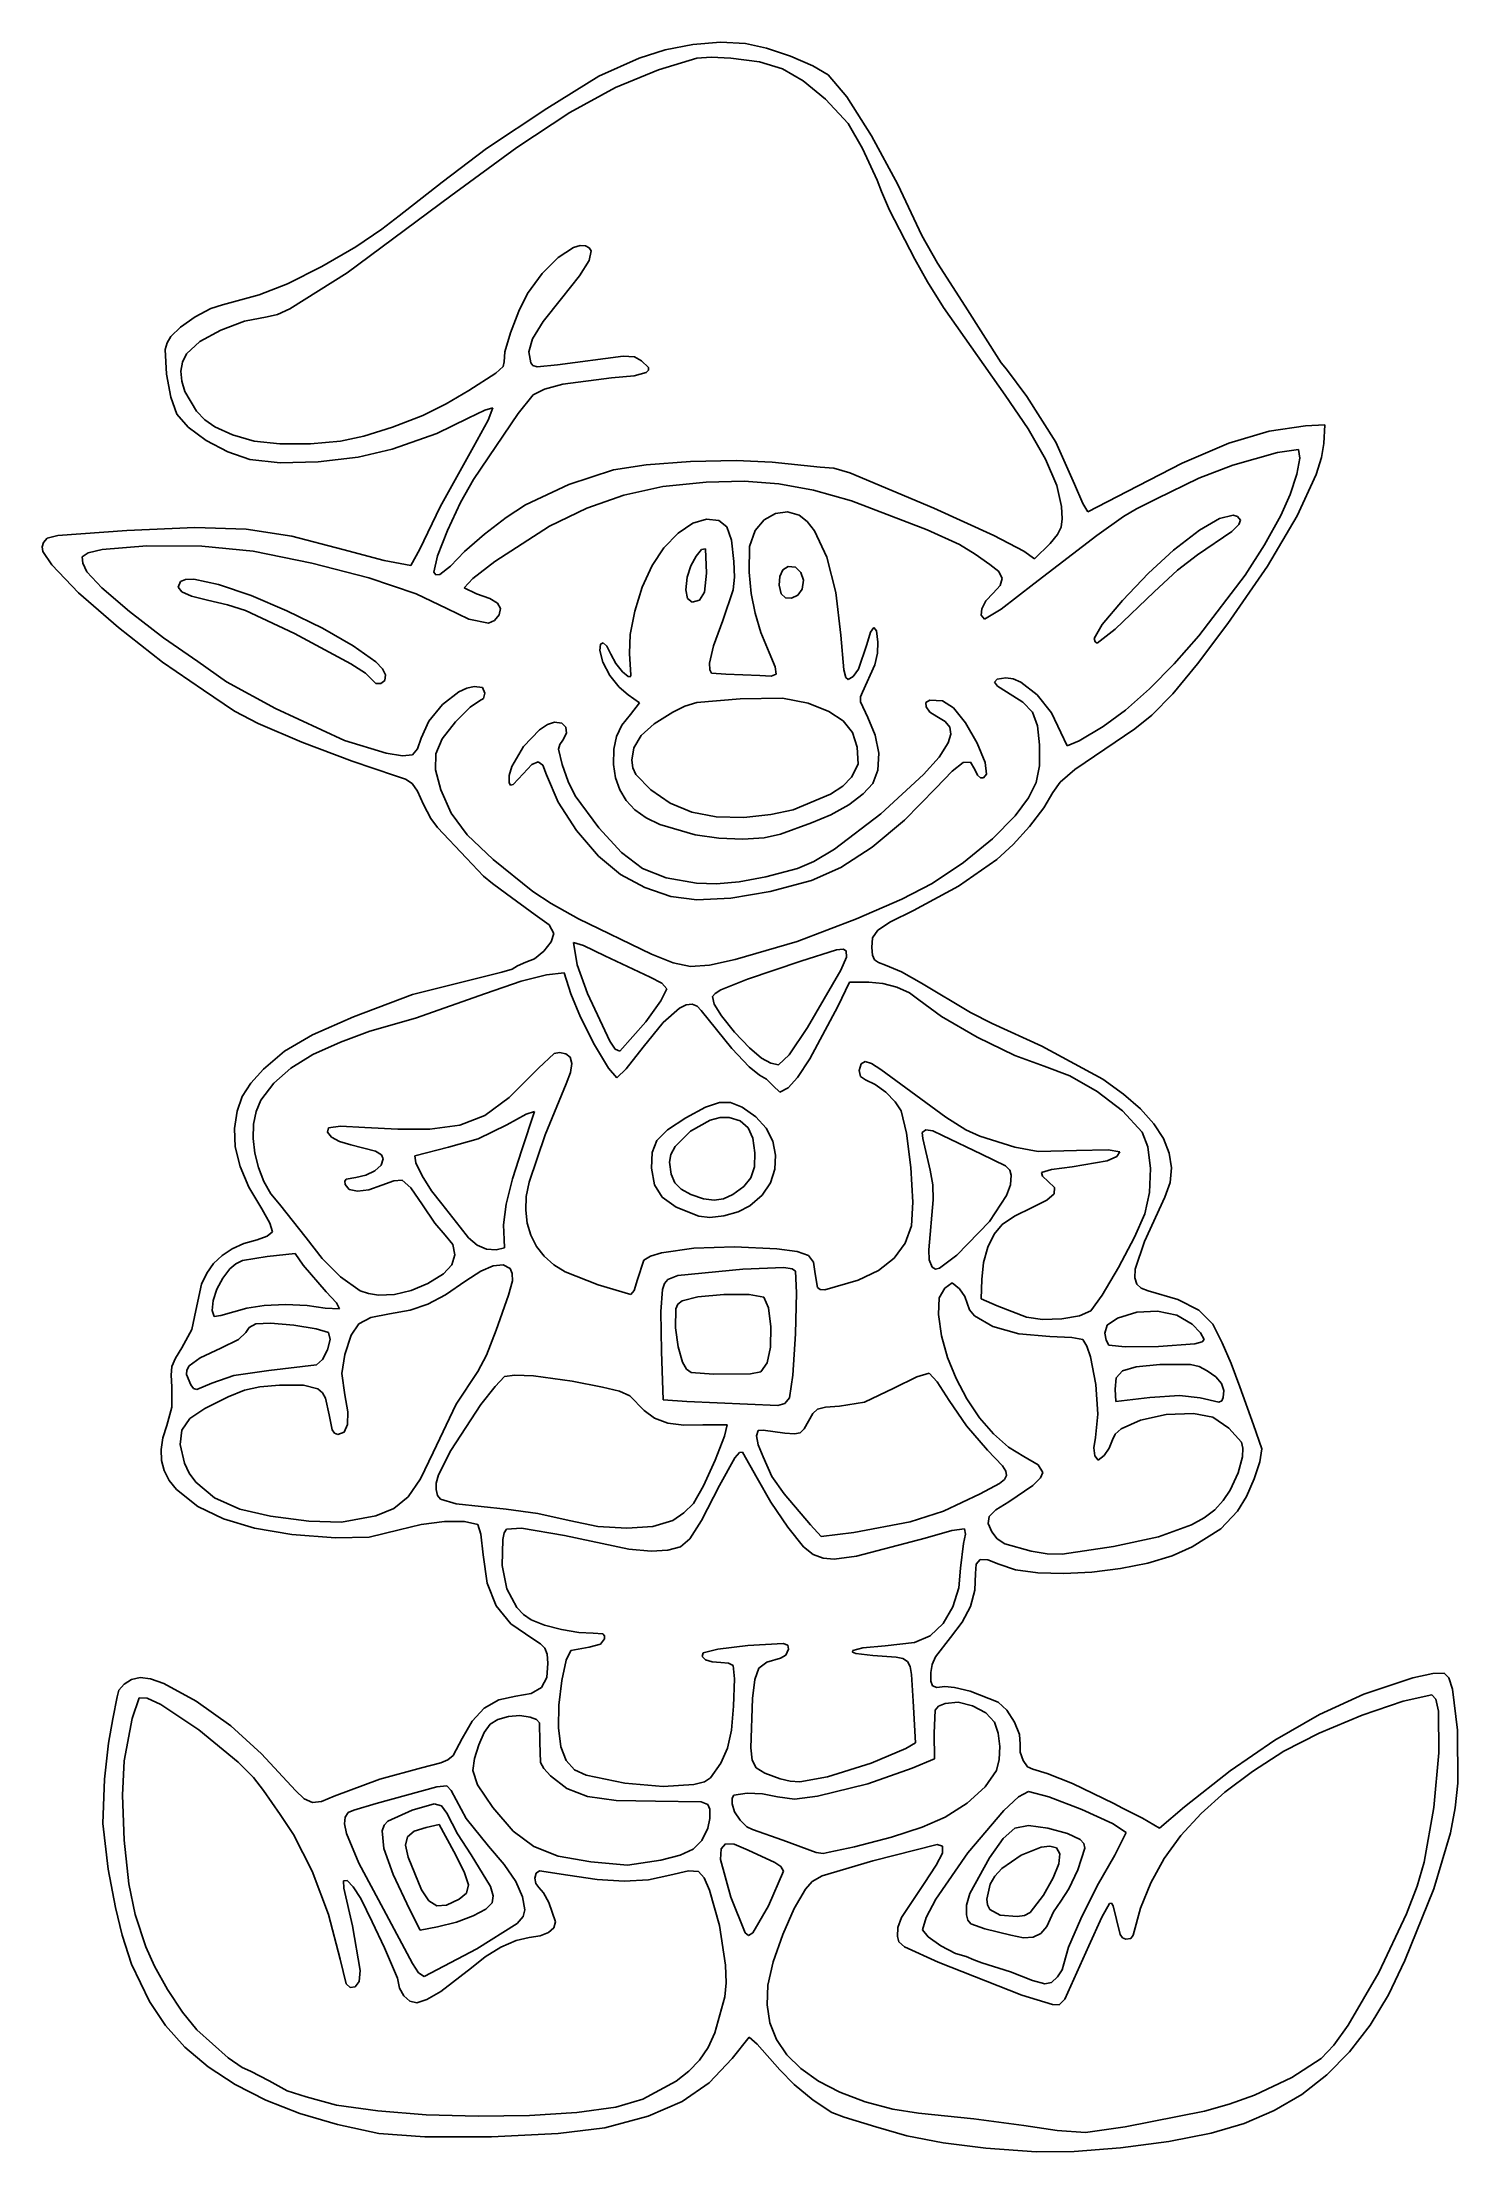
# Model space of a CAD drawing. Extents: x 2 to 111, y 3 to 166.
import ezdxf

# ---------------------------------------------------------------- set-up
doc = ezdxf.new("R2010")
doc.units = 0

msp = doc.modelspace()

# ---------------------------------------------------------------- linework, layer by layer
at = {"layer": 'Layer 1'}
for p, q in [((52.018893, 165.814644), (54.135655, 165.981643)), ((54.135655, 165.981643), (56.072391, 165.880966)), ((56.072391, 165.880966), (57.680404, 165.51867)), ((44.778168, 163.359454), (47.866272, 164.76227)), ((47.866272, 164.76227), (49.877351, 165.401132)), ((52.311907, 164.755796), (49.354147, 163.854072)), ((49.877351, 165.401132), (52.018893, 165.814644)), ((53.42549, 164.825761), (52.311907, 164.755796)), ((54.947848, 164.74578), (53.42549, 164.825761)), ((57.155971, 164.47766), (54.947848, 164.74578)), ((58.927227, 163.939211), (57.155971, 164.47766)), ((57.680404, 165.51867), (59.545675, 164.894807)), ((59.545675, 164.894807), (61.269473, 164.160288)), ((40.758562, 160.874784), (44.778168, 163.359454)), ((49.354147, 163.854072), (46.05173, 162.480872)), ((60.529367, 163.014288), (58.927227, 163.939211)), ((62.230141, 161.586743), (60.529367, 163.014288)), ((61.269473, 164.160288), (62.453068, 163.466024)), ((62.453068, 163.466024), (63.884388, 161.760095)), ((46.05173, 162.480872), (42.543779, 160.560958)), ((63.990372, 159.709446), (62.230141, 161.586743)), ((63.884388, 161.760095), (65.781364, 158.756013)), ((36.097489, 157.784148), (40.758562, 160.874784)), ((42.543779, 160.560958), (38.444062, 157.859723)), ((65.081799, 157.780489), (63.990372, 159.709446)), ((32.69996, 155.194673), (36.097489, 157.784148)), ((38.444062, 157.859723), (33.366343, 154.14256)), ((66.234169, 155.359605), (65.081799, 157.780489)), ((65.781364, 158.756013), (67.819723, 155.009992)), ((29.373463, 152.60129), (32.69996, 155.194673)), ((66.549101, 154.485688), (66.234169, 155.359605)), ((67.167308, 153.03328), (66.549101, 154.485688)), ((67.819723, 155.009992), (69.675192, 151.078247)), ((33.366343, 154.14256), (25.354392, 148.215904)), ((69.138885, 149.264871), (67.167308, 153.03328)), ((26.033637, 150.19898), (28.032991, 151.57123)), ((28.032991, 151.57123), (29.373463, 152.60129)), ((23.425565, 148.698639), (26.033637, 150.19898)), ((41.642852, 149.39374), (42.822911, 150.15064)), ((42.822911, 150.15064), (43.329009, 150.303036)), ((43.329009, 150.303036), (43.74848, 150.279606)), ((43.74848, 150.279606), (44.026292, 150.133032)), ((44.026292, 150.133032), (44.168703, 149.905559)), ((44.168703, 149.905559), (44.027422, 149.164298)), ((69.675192, 151.078247), (70.876403, 148.961032)), ((20.761202, 147.366937), (23.425565, 148.698639)), ((25.354392, 148.215904), (20.934848, 145.424537)), ((39.25539, 146.599124), (40.392335, 148.159653)), ((40.392335, 148.159653), (41.642852, 149.39374)), ((44.027422, 149.164298), (43.284827, 147.968582)), ((70.093091, 147.500554), (69.138885, 149.264871)), ((70.876403, 148.961032), (72.998979, 145.645357)), ((15.747096, 145.739401), (18.592968, 146.500606)), ((18.592968, 146.500606), (20.761202, 147.366937)), ((38.587314, 145.244621), (39.25539, 146.599124)), ((43.284827, 147.968582), (41.90111, 146.231171)), ((71.329652, 145.528728), (70.093091, 147.500554)), ((12.507632, 144.017412), (13.655713, 144.806072)), ((13.655713, 144.806072), (14.853319, 145.452108)), ((14.853319, 145.452108), (15.747096, 145.739401)), ((19.187413, 144.806434), (17.455183, 144.483319)), ((20.003547, 145.00541), (19.187413, 144.806434)), ((20.934848, 145.424537), (20.003547, 145.00541)), ((37.957111, 143.58544), (38.587314, 145.244621)), ((41.90111, 146.231171), (40.487594, 144.45154)), ((76.09744, 138.781731), (71.329652, 145.528728)), ((72.998979, 145.645357), (75.789564, 141.269725)), ((11.479263, 142.816289), (11.762429, 143.302246)), ((11.762429, 143.302246), (12.507632, 144.017412)), ((15.61769, 143.796978), (14.010544, 142.901522)), ((17.455183, 144.483319), (15.61769, 143.796978)), ((37.532182, 142.117687), (37.957111, 143.58544)), ((39.66362, 143.125474), (39.362098, 142.113614)), ((40.487594, 144.45154), (39.66362, 143.125474)), ((11.344638, 142.282179), (11.479263, 142.816289)), ((11.449049, 140.403913), (11.344638, 142.282179)), ((12.969352, 141.951063), (12.667595, 141.324604)), ((14.010544, 142.901522), (12.969352, 141.951063)), ((37.47993, 141.337463), (37.532182, 142.117687)), ((39.362098, 142.113614), (39.515937, 141.276599)), ((41.567749, 141.10285), (46.636926, 141.782395)), ((46.636926, 141.782395), (47.512206, 141.721034)), ((47.512206, 141.721034), (48.046809, 141.431026)), ((11.778812, 138.628647), (11.449049, 140.403913)), ((12.667595, 141.324604), (12.554469, 140.613365)), ((12.554469, 140.613365), (12.617789, 139.848726)), ((12.617789, 139.848726), (12.845372, 139.062067)), ((34.736306, 139.122139), (36.829287, 140.466569)), ((36.829287, 140.466569), (37.379645, 140.997338)), ((37.379645, 140.997338), (37.47993, 141.337463)), ((39.515937, 141.276599), (39.690209, 141.05549)), ((39.690209, 141.05549), (40.022572, 140.958562)), ((40.022572, 140.958562), (41.567749, 141.10285)), ((45.746924, 140.114206), (41.980912, 139.625787)), ((47.489672, 140.274124), (45.746924, 140.114206)), ((48.416856, 140.525687), (47.489672, 140.274124)), ((48.046809, 141.431026), (48.584044, 140.900715)), ((48.591976, 140.695779), (48.416856, 140.525687)), ((48.584044, 140.900715), (48.591976, 140.695779)), ((75.789564, 141.269725), (76.203528, 140.76676)), ((76.203528, 140.76676), (77.763885, 138.67988)), ((12.23024, 137.318081), (11.778812, 138.628647)), ((12.845372, 139.062067), (13.744584, 137.548207)), ((33.002502, 138.111535), (34.736306, 139.122139)), ((39.696588, 138.798356), (38.549238, 137.352736)), ((40.583441, 139.239203), (39.696588, 138.798356)), ((41.980912, 139.625787), (40.583441, 139.239203)), ((77.862192, 136.172055), (76.09744, 138.781731)), ((77.763885, 138.67988), (80.00238, 135.157707)), ((13.099091, 136.306152), (12.23024, 137.318081)), ((13.744584, 137.548207), (14.391844, 136.883768)), ((14.391844, 136.883768), (15.154627, 136.32283)), ((28.865266, 136.318399), (31.208289, 137.219326)), ((31.208289, 137.219326), (33.002502, 138.111535)), ((34.703371, 137.006265), (32.288293, 135.821053)), ((35.97172, 137.629662), (34.703371, 137.006265)), ((35.099837, 134.780201), (36.230341, 136.849056)), ((38.549238, 137.352736), (35.116121, 132.274705)), ((36.599904, 137.799253), (35.97172, 137.629662)), ((36.230341, 136.849056), (36.599904, 137.799253)), ((14.492523, 135.282735), (13.099091, 136.306152)), ((16.165085, 134.400401), (14.492523, 135.282735)), ((15.154627, 136.32283), (16.52827, 135.709201)), ((16.52827, 135.709201), (18.185186, 135.23908)), ((18.185186, 135.23908), (20.166879, 135.029162)), ((20.166879, 135.029162), (22.540196, 135.033397)), ((22.540196, 135.033397), (24.850896, 135.232105)), ((24.850896, 135.232105), (26.64474, 135.605605)), ((26.64474, 135.605605), (28.865266, 136.318399)), ((32.288293, 135.821053), (28.835096, 134.613145)), ((79.193909, 133.832633), (77.862192, 136.172055)), ((80.00238, 135.157707), (81.445382, 131.924151)), ((89.735551, 133.536411), (93.325057, 135.069537)), ((93.325057, 135.069537), (96.432742, 136.003943)), ((96.432742, 136.003943), (99.235401, 136.404768)), ((99.235401, 136.404768), (100.736908, 136.491088)), ((100.650294, 135.060292), (100.473996, 133.968009)), ((100.736908, 136.491088), (100.650294, 135.060292)), ((17.871326, 133.811718), (16.165085, 134.400401)), ((20.190285, 133.55504), (17.871326, 133.811718)), ((23.143618, 133.628858), (20.190285, 133.55504)), ((26.201749, 133.994463), (23.143618, 133.628858)), ((28.835096, 134.613145), (26.201749, 133.994463)), ((32.526482, 130.168069), (35.099837, 134.780201)), ((45.892156, 133.015191), (48.413251, 133.407667)), ((48.413251, 133.407667), (51.832686, 133.662654)), ((51.832686, 133.662654), (55.343361, 133.741297)), ((55.343361, 133.741297), (58.138173, 133.604739)), ((58.138173, 133.604739), (61.834268, 133.236857)), ((80.062789, 131.822365), (79.193909, 133.832633)), ((85.487425, 131.339423), (89.735551, 133.536411)), ((93.628012, 133.387877), (91.017238, 132.370652)), ((97.093677, 134.360152), (93.628012, 133.387877)), ((98.703384, 134.575652), (97.093677, 134.360152)), ((98.564203, 132.690941), (98.804686, 133.928765)), ((98.804686, 133.928765), (98.703384, 134.575652)), ((100.473996, 133.968009), (100.068911, 132.663334)), ((35.116121, 132.274705), (34.100824, 130.497316)), ((39.104796, 130.310032), (42.457328, 131.900983)), ((42.457328, 131.900983), (45.892156, 133.015191)), ((49.710458, 131.725563), (46.694908, 131.070745)), ((53.045191, 132.078219), (49.710458, 131.725563)), ((55.965269, 132.147757), (53.045191, 132.078219)), ((58.635618, 131.951171), (55.965269, 132.147757)), ((61.310898, 131.45548), (58.635618, 131.951171)), ((61.834268, 133.236857), (62.890936, 133.137543)), ((62.890936, 133.137543), (64.11613, 132.788381)), ((64.11613, 132.788381), (70.578218, 130.071114)), ((80.439034, 130.200149), (80.062789, 131.822365)), ((81.445382, 131.924151), (82.075249, 130.415179)), ((91.017238, 132.370652), (87.767527, 130.776624)), ((98.052632, 131.125674), (98.564203, 132.690941)), ((100.068911, 132.663334), (98.602394, 129.473191)), ((30.961528, 126.899822), (32.526482, 130.168069)), ((34.100824, 130.497316), (33.099781, 128.355463)), ((37.616492, 129.347464), (39.104796, 130.310032)), ((46.694908, 131.070745), (43.830976, 130.066484)), ((64.245772, 130.627704), (61.310898, 131.45548)), ((70.086911, 128.390588), (64.245772, 130.627704)), ((80.49461, 129.245782), (80.439034, 130.200149)), ((82.075249, 130.415179), (82.466801, 129.792039)), ((82.466801, 129.792039), (85.487425, 131.339423)), ((87.767527, 130.776624), (86.223207, 130.002923)), ((97.340674, 129.496459), (98.052632, 131.125674)), ((8.393627, 128.355352), (13.636263, 128.566468)), ((13.636263, 128.566468), (17.589503, 128.439675)), ((35.950109, 128.070127), (37.616492, 129.347464)), ((40.951094, 128.665495), (36.745704, 125.949662)), ((43.830976, 130.066484), (40.951094, 128.665495)), ((50.879322, 128.133154), (52.014144, 128.905534)), ((52.014144, 128.905534), (53.073526, 129.225144)), ((53.073526, 129.225144), (54.016893, 129.125705)), ((54.016893, 129.125705), (54.636666, 128.619178)), ((54.636666, 128.619178), (55.002985, 127.596823)), ((56.824795, 128.341665), (57.523256, 129.169324)), ((57.523256, 129.169324), (58.38897, 129.664743)), ((58.38897, 129.664743), (59.32083, 129.792849)), ((59.32083, 129.792849), (60.217727, 129.518571)), ((60.217727, 129.518571), (60.829287, 129.034354)), ((60.829287, 129.034354), (61.392867, 128.323317)), ((70.578218, 130.071114), (75.226263, 127.970743)), ((80.121352, 128.047754), (80.412237, 128.603814)), ((80.412237, 128.603814), (80.49461, 129.245782)), ((85.204441, 129.413885), (83.151324, 127.968619)), ((86.223207, 130.002923), (85.204441, 129.413885)), ((91.077834, 128.367171), (92.62194, 129.270507)), ((92.62194, 129.270507), (93.674862, 129.528841)), ((94.114242, 128.801798), (93.561669, 128.273684)), ((93.674862, 129.528841), (94.012233, 129.413941)), ((94.012233, 129.413941), (94.220933, 129.135161)), ((94.220933, 129.135161), (94.114242, 128.801798)), ((96.093112, 127.242838), (97.340674, 129.496459)), ((98.602394, 129.473191), (96.310764, 125.602631)), ((1.856448, 127.076792), (1.95467, 127.416825)), ((1.912351, 126.724442), (1.856448, 127.076792)), ((1.95467, 127.416825), (2.241397, 127.751093)), ((2.241397, 127.751093), (3.062033, 127.9682)), ((3.062033, 127.9682), (8.393627, 128.355352)), ((6.47973, 126.876828), (5.406226, 126.623443)), ((9.913337, 127.16734), (6.47973, 126.876828)), ((14.153056, 127.138497), (9.913337, 127.16734)), ((18.107659, 126.753087), (14.153056, 127.138497)), ((17.589503, 128.439675), (21.103116, 127.899013)), ((21.103116, 127.899013), (25.026873, 126.868521)), ((25.026873, 126.868521), (28.22298, 126.0377)), ((30.269293, 125.658601), (30.961528, 126.899822)), ((33.099781, 128.355463), (32.342191, 126.385079)), ((34.416218, 126.731857), (35.950109, 128.070127)), ((48.86531, 125.640603), (49.789548, 127.010634)), ((49.789548, 127.010634), (50.879322, 128.133154)), ((52.673032, 126.871544), (52.260885, 126.377271)), ((52.990355, 126.933412), (52.673032, 126.871544)), ((53.056988, 125.042758), (52.990355, 126.933412)), ((55.002985, 127.596823), (55.185987, 125.949896)), ((56.363362, 125.138953), (56.371479, 127.118059)), ((56.371479, 127.118059), (56.824795, 128.341665)), ((61.392867, 128.323317), (62.351585, 126.29138)), ((72.576599, 127.252704), (70.086911, 128.390588)), ((73.787423, 126.528), (72.576599, 127.252704)), ((75.226263, 127.970743), (77.532428, 126.747078)), ((83.151324, 127.968619), (78.303007, 124.230215)), ((78.346385, 126.157823), (79.551389, 127.35111)), ((79.551389, 127.35111), (80.121352, 128.047754)), ((79.551389, 127.35111), (79.551389, 127.35111)), ((89.058214, 126.825846), (91.077834, 128.367171)), ((93.561669, 128.273684), (90.916167, 126.469716)), ((94.58049, 124.895593), (96.093112, 127.242838)), ((2.596302, 125.68691), (1.912351, 126.724442)), ((4.666939, 123.536252), (2.596302, 125.68691)), ((5.406226, 126.623443), (4.94346, 126.304173)), ((4.94346, 126.304173), (5.000942, 125.819033)), ((5.000942, 125.819033), (5.302475, 125.164257)), ((22.650805, 125.838218), (18.107659, 126.753087)), ((27.031854, 124.68672), (22.650805, 125.838218)), ((28.22298, 126.0377), (30.269293, 125.658601)), ((32.342191, 126.385079), (32.057255, 125.122099)), ((32.514794, 124.96338), (33.325393, 125.58649)), ((33.325393, 125.58649), (34.416218, 126.731857)), ((36.745704, 125.949662), (35.057234, 124.655156)), ((48.119161, 123.988279), (48.86531, 125.640603)), ((51.860067, 125.614698), (51.576732, 124.747929)), ((52.260885, 126.377271), (51.860067, 125.614698)), ((55.185987, 125.949896), (55.221723, 124.735522)), ((58.95886, 125.312925), (58.717949, 124.788646)), ((59.357881, 125.578023), (58.95886, 125.312925)), ((59.93063, 125.507063), (59.357881, 125.578023)), ((60.346237, 125.115657), (59.93063, 125.507063)), ((62.351585, 126.29138), (63.044878, 123.563944)), ((74.916961, 125.715779), (73.787423, 126.528)), ((75.590967, 125.182669), (74.916961, 125.715779)), ((77.532428, 126.747078), (78.346385, 126.157823)), ((87.150359, 125.066979), (89.058214, 126.825846)), ((89.369777, 125.276394), (87.567121, 123.617389)), ((90.916167, 126.469716), (89.369777, 125.276394)), ((96.310764, 125.602631), (93.25404, 121.164421)), ((5.302475, 125.164257), (6.449732, 123.936143)), ((6.449732, 123.936143), (8.587097, 122.108505)), ((12.340743, 123.976735), (12.527194, 124.403999)), ((12.611903, 123.603733), (12.340743, 123.976735)), ((12.527194, 124.403999), (12.906061, 124.579008)), ((13.359759, 123.271792), (12.611903, 123.603733)), ((12.906061, 124.579008), (13.546857, 124.588484)), ((13.546857, 124.588484), (15.459267, 124.181372)), ((15.459267, 124.181372), (17.954478, 123.323721)), ((30.68922, 123.46443), (27.031854, 124.68672)), ((32.057255, 125.122099), (32.193799, 124.927399)), ((32.193799, 124.927399), (32.514794, 124.96338)), ((35.057234, 124.655156), (34.382936, 123.934514)), ((34.382936, 123.934514), (35.342124, 123.46204)), ((47.536481, 122.137016), (48.119161, 123.988279)), ((51.576732, 124.747929), (51.466427, 123.765361)), ((51.466427, 123.765361), (51.607208, 123.10331)), ((52.519721, 122.971219), (52.902654, 123.60236)), ((52.902654, 123.60236), (53.056988, 125.042758)), ((53.056988, 125.042758), (53.056988, 125.042758)), ((55.125948, 123.770768), (54.313582, 121.413493)), ((55.221723, 124.735522), (55.125948, 123.770768)), ((56.521443, 123.480362), (56.363362, 125.138953)), ((58.717949, 124.788646), (58.665771, 124.128881)), ((58.665771, 124.128881), (58.832948, 123.457324)), ((60.09784, 123.355434), (60.431962, 123.820061)), ((60.536187, 124.515944), (60.346237, 125.115657)), ((60.431962, 123.820061), (60.536187, 124.515944)), ((60.431962, 123.820061), (60.431962, 123.820061)), ((75.152984, 123.502925), (75.70637, 124.100715)), ((75.853234, 124.652472), (75.590967, 125.182669)), ((75.70637, 124.100715), (75.853234, 124.652472)), ((78.303007, 124.230215), (75.778191, 122.267755)), ((87.567121, 123.617389), (84.581679, 120.741394)), ((85.146847, 122.959614), (87.150359, 125.066979)), ((91.02502, 120.234646), (94.58049, 124.895593)), ((7.726482, 120.863042), (4.666939, 123.536252)), ((8.587097, 122.108505), (11.219667, 120.081295)), ((14.60339, 122.96771), (13.359759, 123.271792)), ((16.136365, 122.622607), (14.60339, 122.96771)), ((17.519522, 122.174319), (16.136365, 122.622607)), ((21.303487, 120.407611), (17.519522, 122.174319)), ((17.954478, 123.323721), (20.722543, 122.156591)), ((20.722543, 122.156591), (23.453519, 120.821044)), ((33.061317, 122.337189), (30.68922, 123.46443)), ((34.750985, 121.521418), (33.061317, 122.337189)), ((35.342124, 123.46204), (36.352861, 123.106285)), ((36.352861, 123.106285), (36.949405, 122.746494)), ((36.949405, 122.746494), (37.174913, 122.342577)), ((37.174913, 122.342577), (37.072542, 121.854445)), ((47.182274, 120.339964), (47.536481, 122.137016)), ((51.607208, 123.10331), (51.968499, 122.819391)), ((51.968499, 122.819391), (52.519721, 122.971219)), ((56.8103, 121.966301), (56.521443, 123.480362)), ((57.256652, 120.488027), (56.8103, 121.966301)), ((58.832948, 123.457324), (59.160799, 123.142865)), ((59.160799, 123.142865), (59.628274, 123.119302)), ((59.628274, 123.119302), (60.09784, 123.355434)), ((63.044878, 123.563944), (63.423744, 120.282197)), ((74.244176, 121.80653), (74.288089, 122.30904)), ((74.288089, 122.30904), (74.603555, 122.913087)), ((75.778191, 122.267755), (74.509404, 121.521305)), ((74.603555, 122.913087), (75.152984, 123.502925)), ((83.57125, 121.0861), (85.146847, 122.959614)), ((11.142513, 118.189458), (7.726482, 120.863042)), ((25.661217, 118.073814), (21.303487, 120.407611)), ((23.453519, 120.821044), (25.837458, 119.458138)), ((36.261181, 121.194133), (34.750985, 121.521418)), ((36.713682, 121.400413), (36.261181, 121.194133)), ((37.072542, 121.854445), (36.713682, 121.400413)), ((47.121544, 118.850275), (47.182274, 120.339964)), ((54.313582, 121.413493), (53.605765, 119.455603)), ((57.887221, 118.936795), (57.256652, 120.488027)), ((65.434916, 119.549757), (65.707767, 120.515756)), ((65.707767, 120.515756), (65.961772, 120.872128)), ((65.961772, 120.872128), (66.165066, 120.612154)), ((66.165066, 120.612154), (66.285787, 119.729117)), ((74.509404, 121.521305), (74.244176, 121.80653)), ((82.947143, 120.028784), (83.57125, 121.0861)), ((84.581679, 120.741394), (83.18071, 119.653979)), ((93.25404, 121.164421), (90.928943, 118.078138)), ((11.219667, 120.081295), (13.852538, 118.254467)), ((25.837458, 119.458138), (27.564414, 118.208934)), ((44.838168, 119.09094), (44.890408, 119.586724)), ((45.079972, 118.189947), (44.838168, 119.09094)), ((44.890408, 119.586724), (45.088722, 119.690787)), ((45.088722, 119.690787), (45.375105, 119.422753)), ((45.375105, 119.422753), (45.691552, 118.802246)), ((45.691552, 118.802246), (46.081281, 118.094245)), ((47.233191, 117.187421), (47.121544, 118.850275)), ((53.605765, 119.455603), (53.301533, 118.119353)), ((58.353446, 117.839183), (57.887221, 118.936795)), ((63.423744, 120.282197), (63.658514, 117.596853)), ((64.780125, 117.647404), (65.434916, 119.549757)), ((66.254081, 118.88349), (66.054718, 117.988653)), ((66.285787, 119.729117), (66.254081, 118.88349)), ((83.025001, 119.757939), (82.947143, 120.028784)), ((82.947143, 120.028784), (82.947143, 120.028784)), ((83.18071, 119.653979), (83.025001, 119.757939)), ((89.114654, 118.078152), (91.02502, 120.234646)), ((14.282617, 116.037679), (11.142513, 118.189458)), ((13.852538, 118.254467), (16.062846, 116.686437)), ((26.78668, 117.336268), (25.661217, 118.073814)), ((27.262242, 116.853724), (26.78668, 117.336268)), ((27.564414, 118.208934), (28.084666, 117.671052)), ((28.084666, 117.671052), (28.324443, 117.214492)), ((28.324443, 117.214492), (28.259884, 116.779731)), ((45.622037, 117.173272), (45.079972, 118.189947)), ((46.322064, 116.261811), (45.622037, 117.173272)), ((46.081281, 118.094245), (46.589996, 117.46146)), ((46.589996, 117.46146), (47.034898, 117.095362)), ((47.034898, 117.095362), (47.176296, 117.072155)), ((47.176296, 117.072155), (47.233191, 117.187421)), ((53.301533, 118.119353), (53.315208, 117.610756)), ((53.315208, 117.610756), (53.454787, 117.349379)), ((53.454787, 117.349379), (54.554402, 117.267109)), ((54.554402, 117.267109), (57.175005, 117.16733)), ((57.175005, 117.16733), (58.059711, 117.109415)), ((58.059711, 117.109415), (58.431733, 117.281711)), ((58.431733, 117.281711), (58.353446, 117.839183)), ((63.658514, 117.596853), (63.80116, 117.023246)), ((63.97721, 116.859967), (64.380435, 117.083422)), ((64.380435, 117.083422), (64.780125, 117.647404)), ((66.054718, 117.988653), (65.103135, 115.889419)), ((87.204185, 116.142449), (89.114654, 118.078152)), ((90.928943, 118.078138), (89.003272, 115.748344)), ((16.684187, 114.427471), (14.282617, 116.037679)), ((16.062846, 116.686437), (19.838101, 114.615267)), ((27.569689, 116.545312), (27.262242, 116.853724)), ((27.262242, 116.853724), (27.262242, 116.853724)), ((27.955268, 116.538659), (27.569689, 116.545312)), ((28.259884, 116.779731), (27.955268, 116.538659)), ((32.705467, 114.926164), (33.963515, 115.901841)), ((33.963515, 115.901841), (34.58808, 116.198618)), ((34.58808, 116.198618), (35.165961, 116.325469)), ((35.165961, 116.325469), (35.787252, 116.239625)), ((35.787252, 116.239625), (35.980934, 115.806945)), ((35.980934, 115.806945), (35.878541, 115.396657)), ((47.037752, 115.676457), (46.322064, 116.261811)), ((47.896385, 115.066857), (47.037752, 115.676457)), ((63.80116, 117.023246), (63.97721, 116.859967)), ((64.942914, 115.517839), (64.940296, 115.145557)), ((65.103135, 115.889419), (64.942914, 115.517839)), ((75.269101, 116.662408), (75.479807, 116.878883)), ((75.506804, 116.335436), (75.269101, 116.662408)), ((75.479807, 116.878883), (76.138927, 116.98489)), ((76.192916, 115.897942), (75.506804, 116.335436)), ((76.138927, 116.98489), (76.694962, 116.909356)), ((77.441421, 115.124283), (76.192916, 115.897942)), ((76.694962, 116.909356), (77.305535, 116.643623)), ((77.305535, 116.643623), (78.566462, 115.664449)), ((78.566462, 115.664449), (79.674036, 114.293149)), ((85.359854, 114.506141), (87.204185, 116.142449)), ((89.003272, 115.748344), (87.40815, 114.097159)), ((18.509798, 113.464297), (16.684187, 114.427471)), ((19.838101, 114.615267), (25.165698, 112.161012)), ((31.654074, 113.653729), (32.705467, 114.926164)), ((34.842432, 114.730694), (33.706872, 113.594507)), ((35.572333, 115.218077), (34.842432, 114.730694)), ((35.878541, 115.396657), (35.572333, 115.218077)), ((46.551104, 113.341975), (47.214395, 114.169859)), ((47.214395, 114.169859), (47.896385, 115.066857)), ((50.481653, 114.35253), (49.029631, 113.4427)), ((51.401197, 114.804906), (50.481653, 114.35253)), ((52.321188, 115.0754), (51.401197, 114.804906)), ((55.653376, 115.361638), (52.321188, 115.0754)), ((58.928494, 115.417901), (55.653376, 115.361638)), ((60.908128, 115.031557), (58.928494, 115.417901)), ((62.505668, 114.397482), (60.908128, 115.031557)), ((63.614512, 113.668521), (62.505668, 114.397482)), ((64.940296, 115.145557), (65.502988, 113.933588)), ((65.502988, 113.933588), (66.077697, 112.573016)), ((69.980679, 115.083599), (70.28784, 115.268561)), ((69.995867, 114.744469), (69.980679, 115.083599)), ((70.290221, 114.353073), (69.995867, 114.744469)), ((70.28784, 115.268561), (71.249607, 115.221867)), ((70.820562, 114.011315), (70.290221, 114.353073)), ((71.47217, 113.628787), (70.820562, 114.011315)), ((71.249607, 115.221867), (72.107213, 114.676041)), ((72.107213, 114.676041), (73.039134, 113.514147)), ((78.19244, 114.328984), (77.441421, 115.124283)), ((78.580334, 113.296404), (78.19244, 114.328984)), ((79.674036, 114.293149), (80.380586, 112.775503)), ((83.647901, 113.247833), (85.359854, 114.506141)), ((87.40815, 114.097159), (86.074702, 113.046702)), ((21.878289, 112.034339), (18.509798, 113.464297)), ((30.782369, 111.507016), (31.071594, 112.339831)), ((31.071594, 112.339831), (31.654074, 113.653729)), ((32.689966, 112.286811), (32.195371, 111.122067)), ((33.706872, 113.594507), (32.689966, 112.286811)), ((38.96517, 111.688552), (40.185322, 112.989604)), ((40.185322, 112.989604), (40.800575, 113.401317)), ((40.800575, 113.401317), (41.357889, 113.571875)), ((41.357889, 113.571875), (41.919342, 113.481685)), ((41.919342, 113.481685), (42.230583, 113.177542)), ((42.261589, 112.725762), (41.982334, 112.192666)), ((42.230583, 113.177542), (42.261589, 112.725762)), ((45.922325, 111.482435), (46.128471, 112.469986)), ((46.128471, 112.469986), (46.551104, 113.341975)), ((48.024253, 112.530288), (47.452886, 111.60054)), ((49.029631, 113.4427), (48.024253, 112.530288)), ((64.311283, 112.775863), (63.614512, 113.668521)), ((64.672605, 111.650695), (64.311283, 112.775863)), ((66.077697, 112.573016), (66.340193, 111.171888)), ((71.82782, 113.180342), (71.47217, 113.628787)), ((71.698302, 111.976662), (71.899276, 112.63872)), ((71.899276, 112.63872), (71.82782, 113.180342)), ((73.039134, 113.514147), (73.935043, 111.945273)), ((78.739464, 111.810902), (78.580334, 113.296404)), ((80.380586, 112.775503), (80.872274, 111.748737)), ((86.074702, 113.046702), (81.458922, 109.928734)), ((81.78661, 112.135516), (83.647901, 113.247833)), ((25.750019, 110.55531), (21.878289, 112.034339)), ((25.165698, 112.161012), (28.375098, 111.169245)), ((28.375098, 111.169245), (29.635039, 110.978665)), ((29.635039, 110.978665), (30.408457, 111.046201)), ((30.408457, 111.046201), (30.782369, 111.507016)), ((32.195371, 111.122067), (32.176915, 109.884046)), ((38.065783, 110.160408), (38.96517, 111.688552)), ((41.753251, 111.848476), (41.670309, 111.494703)), ((41.670309, 111.494703), (41.93063, 110.315386)), ((41.982334, 112.192666), (41.753251, 111.848476)), ((45.908496, 110.307865), (45.922325, 111.482435)), ((47.452886, 111.60054), (47.3029, 110.6387)), ((47.3029, 110.6387), (47.386766, 110.046194)), ((64.758775, 110.324683), (64.672605, 111.650695)), ((66.340193, 111.171888), (66.279505, 109.876758)), ((69.800621, 109.528165), (70.989511, 110.880583)), ((70.989511, 110.880583), (71.698302, 111.976662)), ((73.935043, 111.945273), (74.551705, 110.460476)), ((78.735439, 110.204631), (78.739464, 111.810902)), ((80.872274, 111.748737), (81.78661, 112.135516)), ((29.085342, 109.44492), (25.750019, 110.55531)), ((29.867904, 109.183411), (29.085342, 109.44492)), ((30.373951, 108.846063), (29.867904, 109.183411)), ((32.176915, 109.884046), (32.588426, 108.356521)), ((37.851486, 109.46483), (38.065783, 110.160408)), ((37.855511, 108.896861), (37.851486, 109.46483)), ((38.929395, 109.583008), (38.152042, 108.768867)), ((39.60387, 110.297892), (38.929395, 109.583008)), ((40.08924, 110.524937), (39.60387, 110.297892)), ((40.447414, 110.26147), (40.08924, 110.524937)), ((40.740302, 109.504819), (40.447414, 110.26147)), ((41.626363, 107.414158), (40.740302, 109.504819)), ((41.93063, 110.315386), (42.394143, 109.003132)), ((42.394143, 109.003132), (42.934904, 107.898243)), ((46.05599, 109.274409), (45.908496, 110.307865)), ((46.376261, 108.350602), (46.05599, 109.274409)), ((47.386766, 110.046194), (47.610547, 109.546752)), ((47.610547, 109.546752), (48.778555, 108.36343)), ((63.568591, 108.638815), (64.231746, 109.324287)), ((64.231746, 109.324287), (64.758775, 110.324683)), ((66.279505, 109.876758), (65.884665, 108.83418)), ((66.517897, 106.500966), (69.800621, 109.528165)), ((72.005786, 109.796838), (70.747918, 108.470827)), ((72.86341, 110.450672), (72.005786, 109.796838)), ((73.413859, 110.477302), (72.86341, 110.450672)), ((73.750198, 109.921703), (73.413859, 110.477302)), ((73.946133, 109.48883), (73.750198, 109.921703)), ((74.178675, 109.27529), (73.946133, 109.48883)), ((74.420901, 109.292234), (74.178675, 109.27529)), ((74.645887, 109.550812), (74.420901, 109.292234)), ((74.551705, 110.460476), (74.645887, 109.550812)), ((78.478458, 108.928948), (78.735439, 110.204631)), ((81.458922, 109.928734), (80.332579, 108.935678)), ((30.778796, 108.253995), (30.373951, 108.846063)), ((31.257748, 107.228327), (30.778796, 108.253995)), ((32.588426, 108.356521), (33.39506, 106.545187)), ((37.960194, 108.725652), (37.855511, 108.896861)), ((38.152042, 108.768867), (37.960194, 108.725652)), ((43.040745, 105.211772), (41.626363, 107.414158)), ((42.934904, 107.898243), (44.758836, 105.428093)), ((46.873884, 107.532491), (46.376261, 108.350602)), ((47.553439, 106.816122), (46.873884, 107.532491)), ((48.778555, 108.36343), (50.271379, 107.322634)), ((50.271379, 107.322634), (51.930166, 106.630655)), ((59.734676, 106.82434), (62.629217, 108.011004)), ((62.629217, 108.011004), (63.568591, 108.638815)), ((65.152841, 108.037146), (64.028264, 107.206859)), ((65.884665, 108.83418), (65.152841, 108.037146)), ((70.747918, 108.470827), (68.331764, 106.003952)), ((76.854276, 106.351948), (77.880682, 107.729504)), ((77.880682, 107.729504), (78.478458, 108.928948)), ((79.772482, 108.147762), (79.062633, 106.960346)), ((80.332579, 108.935678), (79.772482, 108.147762)), ((31.817433, 106.150996), (31.257748, 107.228327)), ((32.328499, 105.452412), (31.817433, 106.150996)), ((33.39506, 106.545187), (34.629542, 104.875584)), ((48.419503, 106.197541), (47.553439, 106.816122)), ((49.476653, 105.672794), (48.419503, 106.197541)), ((51.930166, 106.630655), (53.80662, 106.272128)), ((53.80662, 106.272128), (55.952446, 106.23169)), ((55.952446, 106.23169), (58.017096, 106.452882)), ((58.017096, 106.452882), (59.734676, 106.82434)), ((61.15019, 105.798719), (58.776277, 104.94636)), ((59.734676, 106.82434), (59.734676, 106.82434)), ((62.648268, 106.431367), (61.15019, 105.798719)), ((64.028264, 107.206859), (62.648268, 106.431367)), ((62.920843, 103.78836), (66.517897, 106.500966)), ((68.331764, 106.003952), (65.847997, 103.938956)), ((75.124229, 104.578371), (76.854276, 106.351948)), ((79.062633, 106.960346), (77.971893, 105.540658)), ((34.56432, 103.075207), (32.328499, 105.452412)), ((34.629542, 104.875584), (36.618001, 102.987725)), ((44.729816, 103.238888), (43.040745, 105.211772)), ((44.758836, 105.428093), (46.514023, 103.518889)), ((52.182522, 104.88899), (49.476653, 105.672794)), ((54.008781, 104.634696), (52.182522, 104.88899)), ((52.182522, 104.88899), (52.182522, 104.88899)), ((55.856262, 104.560709), (54.008781, 104.634696)), ((57.515312, 104.665205), (55.856262, 104.560709)), ((58.776277, 104.94636), (57.515312, 104.665205)), ((72.885847, 102.762679), (75.124229, 104.578371)), ((76.702808, 104.131501), (75.457925, 102.975678)), ((77.971893, 105.540658), (76.702808, 104.131501)), ((35.87961, 101.703369), (34.56432, 103.075207)), ((36.618001, 102.987725), (39.686569, 100.521623)), ((46.439949, 101.836731), (44.729816, 103.238888)), ((46.514023, 103.518889), (48.136736, 102.295867)), ((60.080172, 102.283647), (61.33904, 102.829186)), ((61.33904, 102.829186), (62.920843, 103.78836)), ((65.847997, 103.938956), (63.416883, 102.364883)), ((70.450884, 101.134608), (72.885847, 102.762679)), ((75.457925, 102.975678), (72.484273, 100.92806)), ((36.571287, 101.141095), (35.87961, 101.703369)), ((37.643167, 100.330821), (36.571287, 101.141095)), ((48.313919, 100.822292), (46.439949, 101.836731)), ((48.136736, 102.295867), (49.956124, 101.572951)), ((50.309893, 100.130331), (48.313919, 100.822292)), ((49.956124, 101.572951), (52.301338, 101.164063)), ((52.301338, 101.164063), (53.838241, 101.102324)), ((53.838241, 101.102324), (55.59377, 101.260678)), ((55.59377, 101.260678), (57.647791, 101.650621)), ((57.647791, 101.650621), (60.080172, 102.283647)), ((61.158684, 101.370776), (57.974013, 100.524205)), ((63.416883, 102.364883), (61.158684, 101.370776)), ((68.131097, 99.923894), (70.450884, 101.134608)), ((72.484273, 100.92806), (69.02927, 99.052736)), ((39.858442, 98.714441), (37.643167, 100.330821)), ((39.686569, 100.521623), (41.10104, 99.585929)), ((41.10104, 99.585929), (43.194192, 98.417522)), ((52.311702, 99.876779), (50.309893, 100.130331)), ((50.309893, 100.130331), (50.309893, 100.130331)), ((54.945714, 100.017138), (52.311702, 99.876779)), ((57.974013, 100.524205), (54.945714, 100.017138)), ((64.618193, 98.418673), (68.131097, 99.923894)), ((40.929426, 97.960361), (39.858442, 98.714441)), ((41.285781, 97.290676), (40.929426, 97.960361)), ((43.194192, 98.417522), (48.818461, 95.69846)), ((60.045339, 96.675596), (64.618193, 98.418673)), ((67.252193, 98.184136), (66.266829, 97.547117)), ((69.02927, 99.052736), (67.252193, 98.184136)), ((40.527051, 95.92428), (41.079868, 96.642899)), ((41.079868, 96.642899), (41.285781, 97.290676)), ((43.584714, 96.351626), (42.814184, 96.579969)), ((42.814184, 96.579969), (43.096406, 94.872226)), ((45.219733, 95.558602), (43.584714, 96.351626)), ((55.282366, 95.278296), (60.045339, 96.675596)), ((63.080896, 96.010287), (60.34865, 95.15519)), ((63.603418, 96.065777), (63.080896, 96.010287)), ((63.831752, 95.933136), (63.603418, 96.065777)), ((65.855643, 96.949335), (65.801099, 96.198447)), ((65.801099, 96.198447), (65.863339, 95.621503)), ((66.266829, 97.547117), (65.855643, 96.949335)), ((30.390084, 92.585359), (37.294227, 94.312334)), ((37.294227, 94.312334), (38.078872, 94.543761)), ((38.078872, 94.543761), (38.485036, 94.787435)), ((38.485036, 94.787435), (39.146932, 95.07003)), ((39.146932, 95.07003), (39.818887, 95.333698)), ((39.818887, 95.333698), (40.527051, 95.92428)), ((43.096406, 94.872226), (43.89713, 92.654971)), ((48.728743, 93.907644), (45.219733, 95.558602)), ((48.818461, 95.69846), (50.49318, 95.020474)), ((50.49318, 95.020474), (51.842388, 94.743065)), ((51.842388, 94.743065), (53.295608, 94.838312)), ((53.295608, 94.838312), (55.282366, 95.278296)), ((55.282366, 95.278296), (55.282366, 95.278296)), ((60.34865, 95.15519), (56.234059, 93.748718)), ((60.842793, 90.02752), (63.431748, 94.44908)), ((63.431748, 94.44908), (63.851594, 95.452039)), ((63.851594, 95.452039), (63.831752, 95.933136)), ((65.863339, 95.621503), (66.01484, 95.26335)), ((66.01484, 95.26335), (66.326276, 95.034349)), ((66.326276, 95.034349), (66.868322, 94.844862)), ((66.868322, 94.844862), (68.095738, 94.315908)), ((68.095738, 94.315908), (69.633564, 93.458459)), ((38.785482, 93.61182), (36.04006, 92.651577)), ((40.727291, 94.099335), (38.785482, 93.61182)), ((42.096803, 94.250211), (40.727291, 94.099335)), ((42.603674, 92.641714), (42.096803, 94.250211)), ((49.630983, 93.457863), (48.728743, 93.907644)), ((49.546418, 92.087482), (50.01212, 93.016917)), ((50.01212, 93.016917), (49.630983, 93.457863)), ((54.181633, 92.942591), (53.724355, 92.663413)), ((56.234059, 93.748718), (54.181633, 92.942591)), ((64.096138, 93.536143), (63.199913, 91.647145)), ((65.580288, 93.536479), (64.096138, 93.536143)), ((66.660602, 93.428665), (65.580288, 93.536479)), ((67.742964, 93.133909), (66.660602, 93.428665)), ((68.705322, 92.695951), (67.742964, 93.133909)), ((69.425622, 92.158532), (68.705322, 92.695951)), ((69.633564, 93.458459), (73.429731, 91.179784)), ((25.843859, 90.858625), (30.390084, 92.585359)), ((36.04006, 92.651577), (30.635928, 90.767775)), ((43.345944, 90.842901), (42.603674, 92.641714)), ((43.89713, 92.654971), (45.603894, 88.985189)), ((48.391657, 90.463596), (49.546418, 92.087482)), ((50.981963, 91.533505), (49.722446, 90.43299)), ((51.504432, 91.783947), (50.981963, 91.533505)), ((51.955645, 91.834679), (51.504432, 91.783947)), ((52.335805, 91.68583), (51.955645, 91.834679)), ((52.645112, 91.337525), (52.335805, 91.68583)), ((55.012357, 88.41665), (52.645112, 91.337525)), ((53.724355, 92.663413), (53.537366, 92.412827)), ((53.537366, 92.412827), (53.647255, 91.835444)), ((53.647255, 91.835444), (54.213524, 90.930274)), ((63.199913, 91.647145), (61.03705, 87.619563)), ((71.171949, 90.874681), (69.425622, 92.158532)), ((73.429731, 91.179784), (75.09812, 90.352361)), ((20.535903, 88.20058), (22.703341, 89.469248)), ((22.703341, 89.469248), (25.843859, 90.858625)), ((27.124776, 89.744222), (24.85071, 88.911958)), ((30.635928, 90.767775), (27.124776, 89.744222)), ((44.441851, 88.690469), (43.345944, 90.842901)), ((46.397249, 88.206143), (48.391657, 90.463596)), ((49.722446, 90.43299), (48.175474, 88.532121)), ((48.391657, 90.463596), (48.391657, 90.463596)), ((54.213524, 90.930274), (55.230324, 89.687242)), ((55.230324, 89.687242), (56.371882, 88.476686)), ((59.431156, 87.938223), (60.842793, 90.02752)), ((60.842793, 90.02752), (60.842793, 90.02752)), ((73.918692, 89.302446), (71.171949, 90.874681)), ((75.09812, 90.352361), (78.922975, 88.594359)), ((18.908916, 86.835973), (20.535903, 88.20058)), ((22.72872, 87.950828), (21.031185, 86.905779)), ((24.85071, 88.911958), (22.72872, 87.950828)), ((40.128416, 86.896767), (41.33481, 88.021074)), ((41.33481, 88.021074), (41.740427, 88.115642)), ((41.740427, 88.115642), (42.22036, 88.007927)), ((42.22036, 88.007927), (42.567329, 87.745535)), ((45.506251, 86.88927), (44.441851, 88.690469)), ((45.603894, 88.985189), (46.020627, 88.373655)), ((46.020627, 88.373655), (46.397249, 88.206143)), ((48.175474, 88.532121), (46.862637, 86.852223)), ((56.359585, 87.009801), (55.012357, 88.41665)), ((56.371882, 88.476686), (57.312419, 87.668944)), ((58.605138, 87.151625), (59.431156, 87.938223)), ((76.833636, 87.881759), (73.918692, 89.302446)), ((79.084565, 87.052551), (76.833636, 87.881759)), ((78.922975, 88.594359), (83.616744, 86.041648)), ((17.930992, 85.752754), (18.908916, 86.835973)), ((21.031185, 86.905779), (19.711433, 85.742659)), ((37.864043, 84.634642), (40.128416, 86.896767)), ((42.577011, 86.57315), (42.239466, 85.692429)), ((42.567329, 87.745535), (42.686256, 87.262397)), ((42.686256, 87.262397), (42.577011, 86.57315)), ((46.154001, 86.144159), (45.506251, 86.88927)), ((46.862637, 86.852223), (46.154001, 86.144159)), ((57.162982, 86.358259), (56.359585, 87.009801)), ((57.689263, 86.064612), (57.162982, 86.358259)), ((57.312419, 87.668944), (58.027062, 87.295879)), ((58.027062, 87.295879), (58.605138, 87.151625)), ((61.03705, 87.619563), (60.07863, 86.177487)), ((64.845071, 86.726149), (64.984273, 87.234423)), ((64.946117, 86.250636), (64.845071, 86.726149)), ((65.33594, 85.994635), (64.946117, 86.250636)), ((64.984273, 87.234423), (65.295156, 87.413582)), ((65.295156, 87.413582), (65.79848, 87.264391)), ((65.79848, 87.264391), (66.515008, 86.787615)), ((66.515008, 86.787615), (71.507343, 83.111914)), ((81.076479, 86.31982), (79.084565, 87.052551)), ((83.177207, 85.111531), (81.076479, 86.31982)), ((16.879131, 83.583703), (17.275294, 84.711756)), ((17.275294, 84.711756), (17.930992, 85.752754)), ((19.711433, 85.742659), (18.722791, 84.427317)), ((35.967095, 83.242702), (37.864043, 84.634642)), ((42.239466, 85.692429), (40.637668, 81.759631)), ((58.197468, 85.551854), (57.689263, 86.064612)), ((58.717575, 85.047991), (58.197468, 85.551854)), ((59.363243, 85.379608), (58.717575, 85.047991)), ((60.07863, 86.177487), (59.363243, 85.379608)), ((66.069067, 85.651298), (65.33594, 85.994635)), ((66.879036, 85.043534), (66.069067, 85.651298)), ((67.601465, 84.31472), (66.879036, 85.043534)), ((85.122292, 83.605134), (83.177207, 85.111531)), ((83.616744, 86.041648), (85.206783, 84.904321)), ((85.206783, 84.904321), (86.515222, 83.763869)), ((16.679812, 82.239321), (16.879131, 83.583703)), ((18.351191, 83.569242), (18.153777, 82.572079)), ((18.722791, 84.427317), (18.351191, 83.569242)), ((34.053811, 82.506616), (35.967095, 83.242702)), ((39.176286, 83.356549), (37.66281, 82.538813)), ((38.842752, 80.61548), (39.813399, 83.564276)), ((39.813399, 83.564276), (39.176286, 83.356549)), ((50.062709, 82.14927), (51.475696, 83.062815)), ((51.475696, 83.062815), (52.986121, 83.884647)), ((52.986121, 83.884647), (54.055977, 84.267492)), ((54.114333, 83.102631), (53.354754, 82.896398)), ((54.055977, 84.267492), (54.917817, 84.256065)), ((54.80654, 83.111371), (54.114333, 83.102631)), ((55.66639, 82.836191), (54.80654, 83.111371)), ((54.917817, 84.256065), (55.804195, 83.89508)), ((55.804195, 83.89508), (56.86705, 83.160142)), ((56.86705, 83.160142), (57.655994, 82.266523)), ((68.071972, 83.608229), (67.601465, 84.31472)), ((68.480721, 81.898416), (68.071972, 83.608229)), ((71.507343, 83.111914), (73.068621, 82.140219)), ((86.647274, 81.978077), (85.122292, 83.605134)), ((86.515222, 83.763869), (87.541113, 82.622095)), ((16.734529, 80.843831), (16.679812, 82.239321)), ((18.153777, 82.572079), (18.121855, 81.484957)), ((18.121855, 81.484957), (18.246728, 80.357001)), ((23.8595, 81.95806), (23.939951, 82.306561)), ((24.16727, 81.58585), (23.8595, 81.95806)), ((23.939951, 82.306561), (24.855084, 82.417862)), ((24.788227, 81.247345), (24.16727, 81.58585)), ((24.855084, 82.417862), (26.739906, 82.320313)), ((26.739906, 82.320313), (29.264045, 82.188451)), ((29.264045, 82.188451), (31.740433, 82.212053)), ((31.740433, 82.212053), (34.053811, 82.506616)), ((35.477394, 81.458077), (33.167856, 80.821815)), ((37.66281, 82.538813), (35.477394, 81.458077)), ((40.637668, 81.759631), (39.387131, 78.101726)), ((48.867648, 80.40762), (49.236383, 81.326905)), ((49.236383, 81.326905), (50.062709, 82.14927)), ((51.836087, 82.044275), (50.655759, 80.860649)), ((53.354754, 82.896398), (51.836087, 82.044275)), ((56.270867, 82.309164), (55.66639, 82.836191)), ((56.641987, 81.500144), (56.270867, 82.309164)), ((56.801766, 80.378986), (56.641987, 81.500144)), ((57.655994, 82.266523), (58.167128, 81.262541)), ((68.805841, 79.256068), (68.480721, 81.898416)), ((69.970699, 82.146664), (69.697427, 81.95367)), ((69.697427, 81.95367), (69.737337, 81.492849)), ((69.737337, 81.492849), (70.319279, 79.045774)), ((70.506766, 82.064907), (69.970699, 82.146664)), ((71.255241, 81.701473), (70.506766, 82.064907)), ((74.27818, 80.279683), (71.255241, 81.701473)), ((73.068621, 82.140219), (74.127106, 81.664892)), ((74.127106, 81.664892), (76.829045, 80.819109)), ((87.099603, 80.829238), (86.647274, 81.978077)), ((87.541113, 82.622095), (88.283507, 81.480798)), ((88.283507, 81.480798), (88.741455, 80.341781)), ((17.109076, 79.330386), (16.734529, 80.843831)), ((18.246728, 80.357001), (18.5197, 79.237338)), ((25.647339, 80.999962), (24.788227, 81.247345)), ((27.561818, 80.492296), (25.647339, 80.999962)), ((28.000994, 80.216555), (27.561818, 80.492296)), ((27.983898, 79.425749), (28.151073, 79.901519)), ((28.151073, 79.901519), (28.000994, 80.216555)), ((33.167856, 80.821815), (30.588402, 80.14556)), ((30.588402, 80.14556), (30.658448, 79.616625)), ((38.113822, 78.379609), (38.842752, 80.61548)), ((48.827436, 79.203313), (48.867648, 80.40762)), ((50.319103, 80.240037), (50.218989, 79.651166)), ((50.655759, 80.860649), (50.319103, 80.240037)), ((56.761043, 79.301504), (56.801766, 80.378986)), ((58.167128, 81.262541), (58.396551, 80.196513)), ((58.396551, 80.196513), (58.340363, 79.116755)), ((76.110063, 79.37927), (74.27818, 80.279683)), ((76.829045, 80.819109), (78.632029, 80.489967)), ((78.632029, 80.489967), (81.579664, 80.548212)), ((83.95728, 79.757789), (81.264478, 79.288163)), ((81.579664, 80.548212), (84.041435, 80.612967)), ((84.694295, 80.086834), (83.95728, 79.757789)), ((84.041435, 80.612967), (84.939773, 80.451703)), ((84.939773, 80.451703), (84.694295, 80.086834)), ((87.294279, 79.155115), (87.099603, 80.829238)), ((88.741455, 80.341781), (88.914009, 79.206845)), ((17.79463, 77.724951), (17.109076, 79.330386)), ((18.5197, 79.237338), (18.932075, 78.175097)), ((18.932075, 78.175097), (19.475158, 77.219402)), ((25.189216, 78.184764), (25.301317, 78.342917)), ((25.206451, 77.94334), (25.189216, 78.184764)), ((25.301317, 78.342917), (26.028706, 78.485314)), ((26.028706, 78.485314), (26.813338, 78.64466)), ((26.813338, 78.64466), (27.501528, 78.982467)), ((27.501528, 78.982467), (27.983898, 79.425749)), ((28.958469, 78.212402), (28.038184, 77.88264)), ((29.616964, 78.277325), (28.958469, 78.212402)), ((30.267836, 77.666468), (29.616964, 78.277325)), ((30.658448, 79.616625), (31.144602, 78.612724)), ((31.144602, 78.612724), (31.871606, 77.447244)), ((37.627444, 76.409922), (38.113822, 78.379609)), ((39.387131, 78.101726), (39.176066, 77.000214)), ((49.050103, 77.906329), (48.827436, 79.203313)), ((50.218989, 79.651166), (50.344668, 78.724079)), ((50.344668, 78.724079), (50.623692, 78.059526)), ((50.623692, 78.059526), (51.113065, 77.572057)), ((55.956934, 77.773186), (56.493675, 78.459973)), ((56.493675, 78.459973), (56.761043, 79.301504)), ((57.994663, 78.071585), (57.355552, 77.109321)), ((58.340363, 79.116755), (57.994663, 78.071585)), ((68.966084, 76.572737), (68.805841, 79.256068)), ((70.319279, 79.045774), (70.501712, 77.907952)), ((76.455214, 79.031514), (76.110063, 79.37927)), ((76.562684, 78.650166), (76.455214, 79.031514)), ((76.489281, 77.918353), (76.562684, 78.650166)), ((79.66927, 79.084665), (78.889888, 78.869997)), ((78.889888, 78.869997), (78.956246, 78.574865)), ((78.956246, 78.574865), (79.394417, 78.177915)), ((79.394417, 78.177915), (79.895061, 77.694554)), ((81.264478, 79.288163), (79.66927, 79.084665)), ((87.219032, 77.31659), (87.294279, 79.155115)), ((88.80022, 78.077791), (88.39914, 76.95642)), ((88.914009, 79.206845), (88.80022, 78.077791)), ((18.782368, 76.053493), (17.79463, 77.724951)), ((19.475158, 77.219402), (20.140252, 76.419383)), ((25.52818, 77.561495), (25.206451, 77.94334)), ((26.174791, 77.422652), (25.52818, 77.561495)), ((27.045165, 77.528977), (26.174791, 77.422652)), ((28.038184, 77.88264), (27.045165, 77.528977)), ((31.169808, 76.371478), (30.267836, 77.666468)), ((31.871606, 77.447244), (32.664202, 76.433573)), ((32.664202, 76.433573), (34.078446, 74.636892)), ((39.176066, 77.000214), (39.133403, 75.945302)), ((49.63705, 76.952097), (49.050103, 77.906329)), ((50.728193, 76.1982), (49.63705, 76.952097)), ((51.113065, 77.572057), (51.869792, 77.176221)), ((51.869792, 77.176221), (52.843255, 76.838688)), ((52.843255, 76.838688), (53.656943, 76.723716)), ((53.656943, 76.723716), (54.38663, 76.830926)), ((54.38663, 76.830926), (55.108094, 77.159937)), ((55.108094, 77.159937), (55.956934, 77.773186)), ((55.108094, 77.159937), (55.108094, 77.159937)), ((57.355552, 77.109321), (56.419129, 76.27828)), ((68.8802, 74.739977), (68.966084, 76.572737)), ((70.548345, 76.763464), (70.205318, 72.893871)), ((70.501712, 77.907952), (70.548345, 76.763464)), ((74.871016, 75.076036), (76.186538, 77.086482)), ((76.186538, 77.086482), (76.489281, 77.918353)), ((79.312585, 76.724346), (78.181708, 76.157943)), ((79.875743, 77.223291), (79.312585, 76.724346)), ((79.895061, 77.694554), (79.875743, 77.223291)), ((88.39914, 76.95642), (86.825316, 73.545167)), ((86.861594, 75.674547), (87.219032, 77.31659)), ((19.409473, 74.953848), (18.782368, 76.053493)), ((19.600078, 74.27643), (19.409473, 74.953848)), ((20.140252, 76.419383), (22.193108, 73.811734)), ((32.132803, 74.945718), (31.169808, 76.371478)), ((32.930423, 74.020434), (32.132803, 74.945718)), ((37.405093, 74.814451), (37.627444, 76.409922)), ((37.468246, 73.701233), (37.405093, 74.814451)), ((39.133403, 75.945302), (39.254829, 74.947686)), ((39.254829, 74.947686), (39.536031, 74.018063)), ((52.463446, 75.50222), (50.728193, 76.1982)), ((53.323318, 75.40024), (52.463446, 75.50222)), ((52.463446, 75.50222), (52.463446, 75.50222)), ((54.412469, 75.523695), (53.323318, 75.40024)), ((55.51603, 75.830427), (54.412469, 75.523695)), ((56.419129, 76.27828), (55.51603, 75.830427)), ((72.352126, 72.499274), (74.871016, 75.076036)), ((74.871016, 75.076036), (74.871016, 75.076036)), ((75.86249, 74.853746), (75.231164, 74.096473)), ((76.820868, 75.481843), (75.86249, 74.853746)), ((78.181708, 76.157943), (76.820868, 75.481843)), ((86.05867, 73.884792), (86.861594, 75.674547)), ((16.507787, 72.987013), (17.404456, 73.390179)), ((17.404456, 73.390179), (18.417737, 73.675686)), ((18.417737, 73.675686), (19.203154, 73.944555)), ((19.203154, 73.944555), (19.600078, 74.27643)), ((22.193108, 73.811734), (23.447543, 72.22047)), ((33.509049, 73.303341), (32.930423, 74.020434)), ((33.677659, 72.517846), (33.509049, 73.303341)), ((34.078446, 74.636892), (34.732413, 73.817321)), ((34.732413, 73.817321), (35.397525, 73.261823)), ((35.397525, 73.261823), (36.095508, 72.956684)), ((37.501301, 73.050505), (37.468246, 73.701233)), ((37.468246, 73.701233), (37.468246, 73.701233)), ((39.536031, 74.018063), (39.972698, 73.16713)), ((67.538268, 72.268542), (68.392712, 73.412704)), ((68.392712, 73.412704), (68.8802, 74.739977)), ((75.231164, 74.096473), (74.74132, 73.095069)), ((84.820619, 71.54594), (86.05867, 73.884792)), ((86.825316, 73.545167), (86.123399, 71.41547)), ((14.538517, 71.095832), (15.072712, 71.837412)), ((15.072712, 71.837412), (15.729837, 72.468615)), ((15.729837, 72.468615), (16.507787, 72.987013)), ((16.777426, 71.817347), (16.326639, 71.424594)), ((17.308438, 72.076242), (16.777426, 71.817347)), ((19.204996, 72.392077), (17.308438, 72.076242)), ((21.361568, 72.612456), (19.204996, 72.392077)), ((21.963125, 71.708504), (21.361568, 72.612456)), ((23.747673, 69.660544), (21.963125, 71.708504)), ((23.447543, 72.22047), (24.858443, 70.809553)), ((32.798766, 71.055978), (33.439736, 71.742532)), ((33.439736, 71.742532), (33.677659, 72.517846)), ((36.630564, 71.675599), (35.67105, 71.264642)), ((36.095508, 72.956684), (36.84809, 72.888187)), ((37.381095, 71.73802), (36.630564, 71.675599)), ((36.84809, 72.888187), (37.501301, 73.050505)), ((37.919152, 71.450939), (37.381095, 71.73802)), ((39.972698, 73.16713), (40.560516, 72.405584)), ((40.560516, 72.405584), (41.295172, 71.744122)), ((41.295172, 71.744122), (42.172354, 71.19344)), ((47.741191, 70.605695), (48.246651, 72.095992)), ((48.246651, 72.095992), (48.742604, 72.398255)), ((48.742604, 72.398255), (49.588644, 72.656318)), ((49.588644, 72.656318), (52.079366, 73.018273)), ((52.079366, 73.018273), (55.215581, 73.138715)), ((55.215581, 73.138715), (58.494055, 72.974502)), ((58.494055, 72.974502), (60.045072, 72.772133)), ((60.045072, 72.772133), (60.919441, 72.471201)), ((60.919441, 72.471201), (61.320666, 71.938752)), ((61.320666, 71.938752), (61.452252, 71.041833)), ((66.326055, 71.316809), (67.538268, 72.268542)), ((70.205318, 72.893871), (70.232228, 72.115646)), ((70.232228, 72.115646), (70.465894, 71.572253)), ((70.465894, 71.572253), (70.709988, 71.417065)), ((71.039514, 71.487298), (72.352126, 72.499274)), ((74.417254, 71.914661), (74.28326, 70.620371)), ((74.74132, 73.095069), (74.417254, 71.914661)), ((13.694578, 68.233095), (14.129359, 70.246301)), ((14.129359, 70.246301), (14.538517, 71.095832)), ((15.771077, 70.706517), (15.329915, 69.86088)), ((16.326639, 71.424594), (15.771077, 70.706517)), ((24.858443, 70.809553), (26.359392, 69.74934)), ((30.29102, 69.757398), (31.572739, 70.296578)), ((31.572739, 70.296578), (32.798766, 71.055978)), ((34.506041, 70.506116), (32.940416, 69.432821)), ((35.67105, 71.264642), (34.506041, 70.506116)), ((37.797655, 69.409175), (38.117547, 70.521891)), ((38.086771, 71.070398), (37.919152, 71.450939)), ((38.117547, 70.521891), (38.086771, 71.070398)), ((42.172354, 71.19344), (44.711366, 70.200555)), ((44.711366, 70.200555), (47.242504, 69.445353)), ((47.496007, 69.768198), (47.741191, 70.605695)), ((49.83091, 70.312487), (49.669273, 69.844722)), ((50.0763, 70.607993), (49.83091, 70.312487)), ((50.869483, 70.91877), (50.0763, 70.607993)), ((55.856265, 71.420488), (50.869483, 70.91877)), ((59.024534, 71.535034), (55.856265, 71.420488)), ((59.670345, 71.446884), (59.024534, 71.535034)), ((59.922297, 71.252196), (59.670345, 71.446884)), ((60.01197, 69.575515), (59.922297, 71.252196)), ((61.452252, 71.041833), (61.621197, 69.991831)), ((61.621197, 69.991831), (61.833998, 69.838099)), ((62.199294, 69.822627), (64.765259, 70.566819)), ((64.765259, 70.566819), (66.326055, 71.316809)), ((70.709988, 71.417065), (71.039514, 71.487298)), ((71.435835, 69.95401), (71.011454, 69.193826)), ((71.997478, 70.365713), (71.435835, 69.95401)), ((72.570255, 69.89038), (71.997478, 70.365713)), ((74.28326, 70.620371), (74.248659, 69.13096)), ((83.560109, 69.398894), (84.820619, 71.54594)), ((86.123399, 71.41547), (86.081828, 70.732811)), ((86.081828, 70.732811), (86.23714, 70.252471)), ((86.23714, 70.252471), (86.582304, 69.93509)), ((86.582304, 69.93509), (87.110288, 69.741313)), ((15.048265, 68.994534), (14.971239, 68.21433)), ((15.329915, 69.86088), (15.048265, 68.994534)), ((15.629635, 67.825657), (17.62743, 68.400058)), ((17.62743, 68.400058), (18.970759, 68.615015)), ((17.62743, 68.400058), (17.62743, 68.400058)), ((18.970759, 68.615015), (20.61326, 68.687187)), ((20.61326, 68.687187), (22.273991, 68.616452)), ((22.273991, 68.616452), (23.672009, 68.402688)), ((23.672009, 68.402688), (24.776824, 68.343955)), ((24.537944, 68.801892), (23.747673, 69.660544)), ((24.776824, 68.343955), (24.537944, 68.801892)), ((26.359392, 69.74934), (27.017633, 69.522901)), ((27.017633, 69.522901), (27.790619, 69.415096)), ((27.790619, 69.415096), (29.011137, 69.457287)), ((29.011137, 69.457287), (30.29102, 69.757398)), ((31.583147, 68.713957), (30.218549, 68.256293)), ((32.940416, 69.432821), (31.583147, 68.713957)), ((36.848627, 66.712135), (37.797655, 69.409175)), ((47.242504, 69.445353), (47.496007, 69.768198)), ((49.669273, 69.844722), (49.546107, 68.155874)), ((50.666735, 66.879086), (50.695027, 68.340736)), ((50.695027, 68.340736), (50.867252, 68.700941)), ((50.867252, 68.700941), (51.182722, 68.967319)), ((51.182722, 68.967319), (52.407136, 69.281401)), ((52.407136, 69.281401), (54.400115, 69.455114)), ((54.400115, 69.455114), (56.361095, 69.453592)), ((56.361095, 69.453592), (57.489513, 69.241972)), ((57.489513, 69.241972), (57.841597, 68.429449)), ((57.841597, 68.429449), (58.017809, 66.971635)), ((59.921556, 66.416094), (60.01197, 69.575515)), ((61.833998, 69.838099), (62.199294, 69.822627)), ((71.011454, 69.193826), (70.961448, 67.902537)), ((72.984321, 69.302188), (72.570255, 69.89038)), ((73.172772, 68.775326), (72.984321, 69.302188)), ((73.332372, 68.277176), (73.172772, 68.775326)), ((74.248659, 69.13096), (75.483043, 68.588111)), ((75.483043, 68.588111), (77.741046, 67.718957)), ((82.689813, 68.184553), (83.560109, 69.398894)), ((87.110288, 69.741313), (89.399436, 69.071275)), ((89.399436, 69.071275), (91.016487, 68.24984)), ((12.63156, 65.345098), (13.387298, 66.762389)), ((13.387298, 66.762389), (13.694578, 68.233095)), ((14.971239, 68.21433), (15.120499, 67.768707)), ((15.120499, 67.768707), (15.629635, 67.825657)), ((17.812659, 66.91124), (17.561982, 66.535379)), ((18.322712, 67.19458), (17.812659, 66.91124)), ((19.457951, 67.243236), (18.322712, 67.19458)), ((21.245078, 67.08919), (19.457951, 67.243236)), ((22.969821, 66.818772), (21.245078, 67.08919)), ((23.917909, 66.518313), (22.969821, 66.818772)), ((26.26748, 67.197579), (25.671796, 66.310582)), ((27.184813, 67.686779), (26.26748, 67.197579)), ((28.630936, 67.966598), (27.184813, 67.686779)), ((30.218549, 68.256293), (28.630936, 67.966598)), ((36.116602, 64.783198), (36.848627, 66.712135)), ((49.546107, 68.155874), (49.604507, 65.068368)), ((50.869899, 65.40944), (50.666735, 66.879086)), ((58.017809, 66.971635), (57.992604, 65.383789)), ((70.961448, 67.902537), (71.182305, 66.274973)), ((73.732926, 67.805636), (73.332372, 68.277176)), ((75.137416, 66.990636), (73.732926, 67.805636)), ((77.147288, 66.426821), (75.137416, 66.990636)), ((77.741046, 67.718957), (78.968832, 67.535089)), ((78.968832, 67.535089), (80.460645, 67.57565)), ((80.460645, 67.57565), (81.829851, 67.804263)), ((81.829851, 67.804263), (82.689813, 68.184553)), ((82.689813, 68.184553), (82.689813, 68.184553)), ((83.959633, 67.097464), (83.764826, 66.469048)), ((84.757712, 67.637818), (83.959633, 67.097464)), ((86.248034, 68.10689), (84.757712, 67.637818)), ((87.83544, 68.173245), (86.248034, 68.10689)), ((89.32285, 67.853147), (87.83544, 68.173245)), ((90.513182, 67.162858), (89.32285, 67.853147)), ((91.148066, 66.491901), (90.513182, 67.162858)), ((91.016487, 68.24984), (92.109393, 67.173391)), ((92.109393, 67.173391), (92.826106, 65.738313)), ((12.123979, 64.544681), (12.63156, 65.345098)), ((15.617443, 65.315022), (14.024551, 64.58106)), ((16.983783, 65.998436), (15.617443, 65.315022)), ((17.561982, 66.535379), (16.983783, 65.998436)), ((23.472615, 64.444743), (23.861825, 65.197098)), ((23.861825, 65.197098), (24.048458, 65.990856)), ((24.048458, 65.990856), (23.917909, 66.518313)), ((25.671796, 66.310582), (25.190618, 64.837378)), ((49.604507, 65.068368), (49.713473, 61.333092)), ((51.22195, 64.248784), (50.869899, 65.40944)), ((57.992604, 65.383789), (57.740437, 64.181172)), ((59.718653, 63.235112), (59.921556, 66.416094)), ((71.182305, 66.274973), (71.640005, 64.612595)), ((79.52359, 66.210685), (77.147288, 66.426821)), ((81.238277, 66.137439), (79.52359, 66.210685)), ((82.079056, 65.974745), (81.238277, 66.137439)), ((82.390987, 65.464833), (82.079056, 65.974745)), ((82.670116, 64.663906), (82.390987, 65.464833)), ((83.764826, 66.469048), (83.876367, 65.927192)), ((83.876367, 65.927192), (84.091074, 65.55464)), ((84.091074, 65.55464), (85.332619, 65.422615)), ((85.332619, 65.422615), (87.912871, 65.459046)), ((87.912871, 65.459046), (90.720263, 65.660524)), ((90.720263, 65.660524), (91.275149, 65.801073)), ((91.424788, 65.992561), (91.148066, 66.491901)), ((91.275149, 65.801073), (91.424788, 65.992561)), ((91.424788, 65.992561), (91.424788, 65.992561)), ((92.826106, 65.738313), (93.515265, 64.131757)), ((11.787578, 63.249187), (11.860758, 63.915781)), ((11.860758, 63.915781), (12.123979, 64.544681)), ((13.010308, 63.636318), (12.985499, 63.297039)), ((13.18285, 63.952412), (13.010308, 63.636318)), ((14.024551, 64.58106), (13.18285, 63.952412)), ((16.641829, 63.203781), (19.336201, 63.587684)), ((19.336201, 63.587684), (22.995438, 64.041491)), ((19.336201, 63.587684), (19.336201, 63.587684)), ((22.995438, 64.041491), (23.472615, 64.444743)), ((25.190618, 64.837378), (24.952797, 63.357818)), ((33.775558, 60.992833), (35.427017, 63.520834)), ((35.427017, 63.520834), (36.116602, 64.783198)), ((51.51829, 63.712236), (51.22195, 64.248784)), ((51.87351, 63.433508), (51.51829, 63.712236)), ((53.607575, 63.319626), (51.87351, 63.433508)), ((57.257093, 63.489421), (56.446702, 63.328135)), ((57.740437, 64.181172), (57.257093, 63.489421)), ((71.640005, 64.612595), (72.301815, 62.96995)), ((83.086857, 62.523281), (82.670116, 64.663906)), ((85.128552, 63.582787), (84.653933, 63.042578)), ((86.183899, 63.885243), (85.128552, 63.582787)), ((88.002336, 64.05039), (86.183899, 63.885243)), ((90.373235, 64.071653), (88.002336, 64.05039)), ((91.046589, 63.905374), (90.373235, 64.071653)), ((91.673144, 63.583701), (91.046589, 63.905374)), ((92.338129, 63.09847), (91.673144, 63.583701)), ((93.515265, 64.131757), (94.169682, 62.331905)), ((11.850115, 62.335689), (11.787578, 63.249187)), ((11.855149, 60.777524), (11.850115, 62.335689)), ((12.985499, 63.297039), (13.325658, 62.482902)), ((13.325658, 62.482902), (13.529919, 62.201634)), ((13.529919, 62.201634), (13.773632, 62.123198)), ((13.773632, 62.123198), (14.942988, 62.623974)), ((14.942988, 62.623974), (16.641829, 63.203781)), ((17.456823, 62.083219), (16.18417, 61.575356)), ((18.637502, 62.333903), (17.456823, 62.083219)), ((20.14886, 62.458086), (18.637502, 62.333903)), ((21.993229, 62.47575), (20.14886, 62.458086)), ((23.106506, 62.183946), (21.993229, 62.47575)), ((23.453926, 61.88321), (23.106506, 62.183946)), ((23.696501, 61.458569), (23.453926, 61.88321)), ((24.952797, 63.357818), (25.198549, 61.731446)), ((36.766238, 62.376289), (35.682252, 60.979074)), ((37.505245, 63.125429), (36.766238, 62.376289)), ((38.286131, 63.231179), (37.505245, 63.125429)), ((39.730856, 63.187297), (38.286131, 63.231179)), ((42.70454, 62.77807), (39.730856, 63.187297)), ((45.060447, 62.321194), (42.70454, 62.77807)), ((46.348209, 62.010521), (45.060447, 62.321194)), ((47.144122, 61.63334), (46.348209, 62.010521)), ((56.446702, 63.328135), (53.607575, 63.319626)), ((53.607575, 63.319626), (53.607575, 63.319626)), ((59.470854, 61.49375), (59.718653, 63.235112)), ((67.509136, 62.230536), (65.24547, 61.158876)), ((69.281068, 63.102804), (67.509136, 62.230536)), ((70.233681, 63.39678), (69.281068, 63.102804)), ((70.836335, 62.725244), (70.233681, 63.39678)), ((71.766882, 61.276174), (70.836335, 62.725244)), ((72.301815, 62.96995), (73.135003, 61.401585)), ((83.243058, 60.22142), (83.086857, 62.523281)), ((84.653933, 63.042578), (84.577682, 62.164172)), ((84.577682, 62.164172), (84.632715, 61.206834)), ((92.766744, 62.590646), (92.338129, 63.09847)), ((92.956308, 62.064715), (92.766744, 62.590646)), ((92.904141, 61.525164), (92.956308, 62.064715)), ((94.169682, 62.331905), (95.221637, 59.418694)), ((11.46697, 59.35936), (11.855149, 60.777524)), ((14.396888, 60.679635), (13.239129, 59.906599)), ((16.18417, 61.575356), (14.396888, 60.679635)), ((23.971023, 60.175518), (23.696501, 61.458569)), ((24.208178, 59.026303), (23.971023, 60.175518)), ((25.198549, 61.731446), (25.414813, 60.422232)), ((25.414813, 60.422232), (25.385863, 59.436101)), ((31.992824, 57.28337), (33.775558, 60.992833)), ((35.682252, 60.979074), (33.351724, 57.435513)), ((48.271204, 60.512342), (47.144122, 61.63334)), ((49.062042, 59.924548), (48.271204, 60.512342)), ((49.713473, 61.333092), (51.557541, 61.218476)), ((51.557541, 61.218476), (58.563087, 60.888764)), ((58.563087, 60.888764), (59.09407, 61.054826)), ((59.09407, 61.054826), (59.470854, 61.49375)), ((59.470854, 61.49375), (59.470854, 61.49375)), ((61.262421, 60.288495), (60.921646, 59.688098)), ((61.630786, 60.611686), (61.262421, 60.288495)), ((62.240938, 60.761131), (61.630786, 60.611686)), ((63.307073, 60.84029), (62.240938, 60.761131)), ((65.24547, 61.158876), (63.307073, 60.84029)), ((73.119199, 59.327434), (71.766882, 61.276174)), ((73.135003, 61.401585), (74.106835, 59.962048)), ((83.052497, 58.426875), (83.243058, 60.22142)), ((84.632715, 61.206834), (87.229696, 61.517987)), ((88.488933, 60.211029), (86.525033, 59.777795)), ((87.229696, 61.517987), (89.533494, 61.68158)), ((90.600897, 60.286482), (88.488933, 60.211029)), ((89.533494, 61.68158), (91.118662, 61.483488)), ((92.090007, 60.00821), (90.600897, 60.286482)), ((91.118662, 61.483488), (92.569333, 61.159281)), ((92.569333, 61.159281), (92.791204, 61.253977)), ((92.791204, 61.253977), (92.904141, 61.525164)), ((92.904141, 61.525164), (92.904141, 61.525164)), ((11.157026, 58.406727), (11.46697, 59.35936)), ((12.618243, 59.011673), (12.496726, 57.893142)), ((13.239129, 59.906599), (12.618243, 59.011673)), ((24.388667, 58.770556), (24.208178, 59.026303)), ((24.635854, 58.669815), (24.388667, 58.770556)), ((25.122583, 58.832234), (24.635854, 58.669815)), ((25.385863, 59.436101), (25.122583, 58.832234)), ((50.078248, 59.545594), (49.062042, 59.924548)), ((51.316414, 59.376307), (50.078248, 59.545594)), ((52.773128, 59.417517), (51.316414, 59.376307)), ((54.658175, 59.418931), (52.773128, 59.417517)), ((54.464783, 58.527101), (54.658175, 59.418931)), ((57.057697, 58.960797), (56.92581, 58.558794)), ((56.92581, 58.558794), (57.05115, 57.865984)), ((57.44639, 59.000644), (57.057697, 58.960797)), ((59.110993, 58.758681), (57.44639, 59.000644)), ((59.841245, 58.713355), (59.110993, 58.758681)), ((60.283199, 58.800159), (59.841245, 58.713355)), ((60.591714, 59.098578), (60.283199, 58.800159)), ((60.921646, 59.688098), (60.591714, 59.098578)), ((74.735888, 57.45456), (73.119199, 59.327434)), ((74.106835, 59.962048), (75.184579, 58.705885)), ((75.184579, 58.705885), (76.3355, 57.687643)), ((84.578055, 58.690717), (84.360286, 58.265162)), ((85.038912, 59.093574), (84.578055, 58.690717)), ((86.525033, 59.777795), (85.038912, 59.093574)), ((93.32897, 59.143533), (92.090007, 60.00821)), ((94.299394, 58.086167), (93.32897, 59.143533)), ((95.221637, 59.418694), (95.867333, 57.558277)), ((11.017944, 57.511755), (11.157026, 58.406727)), ((11.051353, 56.670197), (11.017944, 57.511755)), ((12.496726, 57.893142), (12.837074, 56.449296)), ((31.0194, 55.249717), (31.992824, 57.28337)), ((33.351724, 57.435513), (32.395816, 55.554129)), ((53.743747, 56.697239), (54.464783, 58.527101)), ((55.613328, 57.285783), (55.258667, 56.872263)), ((55.841307, 57.312975), (55.613328, 57.285783)), ((56.97697, 55.311715), (55.841307, 57.312975)), ((57.05115, 57.865984), (57.434141, 56.953714)), ((57.434141, 56.953714), (58.110064, 55.419633)), ((75.881928, 56.246832), (74.735888, 57.45456)), ((76.3355, 57.687643), (77.526868, 56.961871)), ((77.526868, 56.961871), (78.633983, 56.320631)), ((82.923507, 57.635252), (83.052497, 58.426875)), ((82.997802, 57.022407), (82.923507, 57.635252)), ((83.258526, 56.682482), (82.997802, 57.022407)), ((83.721476, 57.049204), (83.258526, 56.682482)), ((84.117272, 57.617726), (83.721476, 57.049204)), ((84.360286, 58.265162), (84.117272, 57.617726)), ((94.053029, 55.702957), (94.37576, 56.940989)), ((94.410704, 57.605836), (94.299394, 58.086167)), ((94.37576, 56.940989), (94.410704, 57.605836)), ((95.867333, 57.558277), (95.726638, 56.560066)), ((11.258884, 55.877805), (11.051353, 56.670197)), ((11.642166, 55.130334), (11.258884, 55.877805)), ((12.837074, 56.449296), (13.18774, 55.686381)), ((13.18774, 55.686381), (13.69426, 54.984136)), ((32.395816, 55.554129), (32.221226, 54.924358)), ((52.829947, 54.711022), (53.743747, 56.697239)), ((55.258667, 56.872263), (54.070786, 54.74326)), ((58.022972, 53.439761), (56.97697, 55.311715)), ((58.110064, 55.419633), (59.041101, 54.087355)), ((76.150047, 55.838015), (75.881928, 56.246832)), ((76.041036, 55.204405), (76.205447, 55.504278)), ((76.205447, 55.504278), (76.150047, 55.838015)), ((78.803717, 55.317536), (78.221544, 54.730515)), ((78.633983, 56.320631), (79.005853, 55.746709)), ((79.005853, 55.746709), (78.803717, 55.317536)), ((93.443044, 54.361365), (94.053029, 55.702957)), ((95.726638, 56.560066), (95.294503, 55.236135)), ((12.202828, 54.423537), (11.642166, 55.130334)), ((13.862811, 53.114976), (12.202828, 54.423537)), ((13.69426, 54.984136), (15.136445, 53.785258)), ((15.136445, 53.785258), (17.086788, 52.899872)), ((28.956706, 52.973269), (30.057549, 53.868405)), ((30.057549, 53.868405), (31.0194, 55.249717)), ((32.221226, 54.924358), (32.21736, 54.418044)), ((32.21736, 54.418044), (32.330458, 53.96099)), ((32.330458, 53.96099), (32.559346, 53.675699)), ((32.559346, 53.675699), (33.777484, 53.333249)), ((52.05826, 53.350123), (52.829947, 54.711022)), ((54.070786, 54.74326), (52.675647, 52.03832)), ((59.041101, 54.087355), (61.086605, 51.709853)), ((71.348462, 52.758661), (74.158038, 54.095836)), ((74.158038, 54.095836), (75.649724, 54.897183)), ((75.649724, 54.897183), (76.041036, 55.204405)), ((78.221544, 54.730515), (76.364507, 53.468795)), ((92.902545, 53.565986), (93.443044, 54.361365)), ((94.683292, 53.875595), (94.005372, 52.767555)), ((95.294503, 55.236135), (94.683292, 53.875595)), ((15.826748, 52.155404), (13.862811, 53.114976)), ((18.225801, 51.438793), (15.826748, 52.155404)), ((17.086788, 52.899872), (19.46845, 52.375187)), ((19.46845, 52.375187), (22.406807, 51.972938)), ((24.923724, 51.898598), (27.566309, 52.398143)), ((27.566309, 52.398143), (28.956706, 52.973269)), ((27.566309, 52.398143), (27.566309, 52.398143)), ((33.777484, 53.333249), (37.629846, 52.903182)), ((37.629846, 52.903182), (40.056439, 52.57181)), ((40.056439, 52.57181), (42.485592, 52.032433)), ((48.919253, 51.583387), (50.462349, 52.034889)), ((50.462349, 52.034889), (51.32844, 52.614725)), ((50.462349, 52.034889), (50.462349, 52.034889)), ((51.32844, 52.614725), (52.05826, 53.350123)), ((52.675647, 52.03832), (51.793426, 50.614445)), ((59.327387, 51.511543), (58.022972, 53.439761)), ((68.770048, 51.931324), (71.348462, 52.758661)), ((74.865198, 52.345328), (74.775209, 51.805077)), ((75.377626, 52.869273), (74.865198, 52.345328)), ((76.364507, 53.468795), (75.377626, 52.869273)), ((90.457923, 51.702131), (91.432552, 52.24722)), ((91.432552, 52.24722), (92.239903, 52.864888)), ((92.239903, 52.864888), (92.902545, 53.565986)), ((94.005372, 52.767555), (92.726312, 51.39741)), ((21.092282, 50.957795), (18.225801, 51.438793)), ((24.458506, 50.70506), (21.092282, 50.957795)), ((22.406807, 51.972938), (24.923724, 51.898598)), ((27.067107, 50.741302), (24.458506, 50.70506)), ((29.362485, 51.30964), (27.067107, 50.741302)), ((31.078588, 51.726883), (29.362485, 51.30964)), ((32.866164, 51.952019), (31.078588, 51.726883)), ((34.420129, 51.963449), (32.866164, 51.952019)), ((35.435399, 51.739574), (34.420129, 51.963449)), ((35.670261, 50.985443), (35.435399, 51.739574)), ((35.84194, 49.385062), (35.670261, 50.985443)), ((37.368565, 50.57497), (37.308988, 48.557344)), ((37.466236, 51.095107), (37.368565, 50.57497)), ((37.653874, 51.362021), (37.466236, 51.095107)), ((38.802931, 51.440094), (37.653874, 51.362021)), ((42.11701, 50.870567), (38.802931, 51.440094)), ((47.079055, 49.814348), (42.11701, 50.870567)), ((42.485592, 52.032433), (44.695121, 51.582087)), ((44.695121, 51.582087), (46.918259, 51.432429)), ((46.918259, 51.432429), (48.919253, 51.583387)), ((51.793426, 50.614445), (51.054127, 50.008468)), ((60.536383, 50.009907), (59.327387, 51.511543)), ((61.086605, 51.709853), (61.908605, 50.810942)), ((61.908605, 50.810942), (64.435115, 51.118728)), ((64.435115, 51.118728), (68.770048, 51.931324)), ((69.912004, 50.677321), (64.63991, 49.298447)), ((68.770048, 51.931324), (68.770048, 51.931324)), ((71.986793, 51.252843), (69.912004, 50.677321)), ((72.964153, 51.390279), (71.986793, 51.252843)), ((72.877539, 50.267814), (73.019483, 50.988561)), ((73.019483, 50.988561), (72.964153, 51.390279)), ((74.775209, 51.805077), (75.055645, 51.156641)), ((75.055645, 51.156641), (75.478786, 50.621378)), ((75.478786, 50.621378), (76.055114, 50.227998)), ((84.435301, 50.030572), (87.916568, 50.786293)), ((87.916568, 50.786293), (90.457923, 51.702131)), ((92.726312, 51.39741), (90.506268, 50.008237)), ((36.150766, 47.195281), (35.84194, 49.385062)), ((48.795186, 49.665422), (47.079055, 49.814348)), ((50.087756, 49.75722), (48.795186, 49.665422)), ((51.054127, 50.008468), (50.087756, 49.75722)), ((61.296127, 49.417701), (60.536383, 50.009907)), ((62.068343, 49.143271), (61.296127, 49.417701)), ((62.907557, 49.046579), (62.068343, 49.143271)), ((64.63991, 49.298447), (62.907557, 49.046579)), ((72.646455, 48.353486), (72.877539, 50.267814)), ((74.172755, 49.018679), (73.867111, 48.670274)), ((74.741439, 49.01698), (74.172755, 49.018679)), ((75.593787, 48.673357), (74.741439, 49.01698)), ((76.055114, 50.227998), (78.082563, 49.66184)), ((78.082563, 49.66184), (79.330433, 49.468107)), ((79.330433, 49.468107), (80.479956, 49.446107)), ((80.479956, 49.446107), (84.435301, 50.030572)), ((84.435301, 50.030572), (84.435301, 50.030572)), ((88.968775, 49.31904), (87.083377, 48.756292)), ((90.506268, 50.008237), (88.968775, 49.31904)), ((36.843451, 45.469517), (36.150766, 47.195281)), ((37.308988, 48.557344), (37.684364, 46.760195)), ((72.528297, 46.842452), (72.646455, 48.353486)), ((73.803877, 47.963585), (73.74371, 46.656402)), ((73.867111, 48.670274), (73.803877, 47.963585)), ((76.893314, 48.238113), (75.593787, 48.673357)), ((78.608737, 47.99769), (76.893314, 48.238113)), ((80.612755, 47.940691), (78.608737, 47.99769)), ((82.778067, 48.055722), (80.612755, 47.940691)), ((84.977375, 48.331387), (82.778067, 48.055722)), ((87.083377, 48.756292), (84.977375, 48.331387)), ((37.684364, 46.760195), (38.446001, 45.322077)), ((72.058692, 45.374384), (72.528297, 46.842452)), ((73.74371, 46.656402), (73.405428, 45.405077)), ((37.994189, 44.082496), (36.843451, 45.469517)), ((39.677171, 42.908945), (37.994189, 44.082496)), ((38.446001, 45.322077), (38.95645, 44.780955)), ((38.95645, 44.780955), (39.545204, 44.38155)), ((39.545204, 44.38155), (40.588165, 43.968736)), ((40.588165, 43.968736), (41.887359, 43.627677)), ((70.320267, 43.138996), (71.301422, 44.092244)), ((71.301422, 44.092244), (72.058692, 45.374384)), ((72.78344, 44.195264), (71.87215, 43.01262)), ((73.405428, 45.405077), (72.78344, 44.195264)), ((40.270846, 42.541185), (39.677171, 42.908945)), ((40.610095, 42.192349), (40.270846, 42.541185)), ((41.887359, 43.627677), (43.213297, 43.407442)), ((43.213297, 43.407442), (44.33649, 43.3571)), ((44.896137, 42.502883), (44.0217, 42.277185)), ((44.33649, 43.3571), (45.066941, 43.295869)), ((45.207202, 42.914725), (44.896137, 42.502883)), ((45.066941, 43.295869), (45.196356, 43.15265)), ((45.196356, 43.15265), (45.207202, 42.914725)), ((53.935401, 42.106781), (56.255243, 42.391203)), ((56.255243, 42.391203), (58.978267, 42.556542)), ((58.978267, 42.556542), (59.340982, 42.420091)), ((59.340982, 42.420091), (59.381192, 42.106263)), ((65.117368, 42.220772), (66.845236, 42.387334)), ((66.845236, 42.387334), (69.104235, 42.628127)), ((69.104235, 42.628127), (70.320267, 43.138996)), ((71.87215, 43.01262), (70.723012, 41.52594)), ((40.774756, 41.734651), (40.610095, 42.192349)), ((40.761891, 39.932835), (40.844668, 41.040304)), ((40.844668, 41.040304), (40.774756, 41.734651)), ((42.243555, 41.272345), (41.915295, 39.705465)), ((42.600626, 42.003808), (42.243555, 41.272345)), ((44.0217, 42.277185), (42.600626, 42.003808)), ((52.742203, 41.542324), (52.81628, 41.823499)), ((52.999421, 41.298651), (52.742203, 41.542324)), ((52.81628, 41.823499), (53.935401, 42.106781)), ((53.506438, 41.135827), (52.999421, 41.298651)), ((54.181756, 41.0972), (53.506438, 41.135827)), ((54.773149, 41.04533), (54.181756, 41.0972)), ((55.129994, 40.86547), (54.773149, 41.04533)), ((55.214763, 39.82948), (55.129994, 40.86547)), ((57.710957, 41.113413), (57.099179, 40.644343)), ((58.77385, 41.414579), (57.710957, 41.113413)), ((59.182603, 41.667886), (58.77385, 41.414579)), ((59.381192, 42.106263), (59.182603, 41.667886)), ((64.330946, 41.89798), (64.341925, 42.007019)), ((64.581573, 41.795784), (64.330946, 41.89798)), ((64.341925, 42.007019), (65.117368, 42.220772)), ((65.898974, 41.636775), (64.581573, 41.795784)), ((67.686709, 41.514362), (65.898974, 41.636775)), ((68.213062, 41.393297), (67.686709, 41.514362)), ((68.555401, 41.162849), (68.213062, 41.393297)), ((68.759472, 40.770912), (68.555401, 41.162849)), ((68.871024, 40.165376), (68.759472, 40.770912)), ((70.468467, 40.928715), (70.361274, 40.310895)), ((70.723012, 41.52594), (70.468467, 40.928715)), ((7.767744, 38.960184), (8.167038, 39.427314)), ((8.167038, 39.427314), (8.746385, 39.774947)), ((8.746385, 39.774947), (9.421649, 39.933036)), ((9.421649, 39.933036), (10.212709, 39.827403)), ((10.212709, 39.827403), (11.237354, 39.461951)), ((11.237354, 39.461951), (13.734876, 38.110928)), ((39.55678, 38.690525), (40.3436, 39.160918)), ((40.3436, 39.160918), (40.761891, 39.932835)), ((41.915295, 39.705465), (41.694779, 37.8023)), ((55.15198, 37.719254), (55.214763, 39.82948)), ((56.782411, 39.783847), (56.604549, 38.308404)), ((57.099179, 40.644343), (56.782411, 39.783847)), ((68.999552, 38.105077), (68.871024, 40.165376)), ((70.361274, 40.310895), (70.349477, 39.641384)), ((70.349477, 39.641384), (70.482756, 39.280297)), ((70.482756, 39.280297), (70.821522, 39.166911)), ((70.821522, 39.166911), (71.426183, 39.240502)), ((71.426183, 39.240502), (72.19303, 39.175024)), ((72.19303, 39.175024), (73.381161, 38.882314)), ((103.739047, 38.647432), (107.528462, 39.901678)), ((107.528462, 39.901678), (109.05258, 40.235185)), ((109.05258, 40.235185), (109.928265, 40.267867)), ((109.928265, 40.267867), (110.290189, 39.899027)), ((110.290189, 39.899027), (110.582615, 39.04499)), ((110.582615, 39.04499), (110.960126, 35.876439)), ((7.29773, 36.742898), (7.632643, 38.443603)), ((7.632643, 38.443603), (7.767744, 38.960184)), ((9.323888, 38.364239), (8.792386, 36.764395)), ((9.938208, 38.334311), (9.323888, 38.364239)), ((11.009572, 37.843347), (9.938208, 38.334311)), ((13.944257, 35.908262), (11.009572, 37.843347)), ((13.734876, 38.110928), (16.409177, 36.198635)), ((34.994016, 36.577166), (35.939208, 37.579767)), ((35.939208, 37.579767), (37.06764, 38.219461)), ((37.06764, 38.219461), (38.368422, 38.487627)), ((38.368422, 38.487627), (39.55678, 38.690525)), ((41.694779, 37.8023), (41.660939, 36.061986)), ((54.981476, 35.886251), (55.15198, 37.719254)), ((56.604549, 38.308404), (56.485451, 34.506741)), ((69.183673, 34.902654), (68.999552, 38.105077)), ((70.699224, 37.417585), (70.613693, 35.644977)), ((70.957518, 37.731659), (70.699224, 37.417585)), ((71.46211, 37.942074), (70.957518, 37.731659)), ((72.453958, 38.024672), (71.46211, 37.942074)), ((73.583197, 37.748033), (72.453958, 38.024672)), ((73.381161, 38.882314), (75.543382, 38.044504)), ((74.603348, 37.206032), (73.583197, 37.748033)), ((75.543382, 38.044504), (76.207134, 37.414815)), ((76.207134, 37.414815), (76.797764, 36.500951)), ((100.315124, 37.07188), (103.739047, 38.647432)), ((106.764851, 38.110858), (103.619438, 37.037784)), ((108.990553, 38.590087), (106.764851, 38.110858)), ((109.300651, 38.267074), (108.990553, 38.590087)), ((109.489446, 37.335329), (109.300651, 38.267074)), ((6.965032, 34.862839), (7.29773, 36.742898)), ((8.792386, 36.764395), (8.178968, 33.501107)), ((16.969593, 33.418886), (13.944257, 35.908262)), ((16.409177, 36.198635), (18.755218, 34.043741)), ((34.242954, 35.220281), (34.994016, 36.577166)), ((36.379517, 36.337474), (35.940064, 35.706996)), ((36.992286, 36.704802), (36.379517, 36.337474)), ((37.810207, 36.933467), (36.992286, 36.704802)), ((38.689417, 36.998565), (37.810207, 36.933467)), ((39.48605, 36.875195), (38.689417, 36.998565)), ((39.952878, 36.695948), (39.48605, 36.875195)), ((40.185922, 36.430208), (39.952878, 36.695948)), ((40.20916, 34.951712), (40.185922, 36.430208)), ((41.660939, 36.061986), (41.848875, 34.590224)), ((54.673817, 34.494077), (54.981476, 35.886251)), ((75.267933, 36.492544), (74.603348, 37.206032)), ((75.561407, 35.641909), (75.267933, 36.492544)), ((76.797764, 36.500951), (77.187591, 35.546245)), ((96.884222, 35.10718), (100.315124, 37.07188)), ((103.619438, 37.037784), (100.305829, 35.656441)), ((109.525558, 34.126476), (109.489446, 37.335329)), ((110.960126, 35.876439), (110.983089, 31.794336)), ((6.665947, 32.09951), (6.965032, 34.862839)), ((33.528847, 33.927015), (34.242954, 35.220281)), ((35.515377, 34.745605), (35.191587, 33.685867)), ((35.940064, 35.706996), (35.515377, 34.745605)), ((40.259663, 33.393836), (40.20916, 34.951712)), ((41.848875, 34.590224), (42.242363, 33.532906)), ((54.163245, 33.337928), (54.673817, 34.494077)), ((56.485451, 34.506741), (56.59442, 33.569682)), ((65.755058, 33.321272), (68.431354, 34.466603)), ((68.431354, 34.466603), (69.183673, 34.902654)), ((70.613693, 35.644977), (70.646008, 33.655262)), ((75.687125, 34.625148), (75.561407, 35.641909)), ((75.638757, 33.60858), (75.687125, 34.625148)), ((77.187591, 35.546245), (77.248935, 34.794032)), ((77.248935, 34.794032), (77.248011, 34.183875)), ((77.248011, 34.183875), (77.465192, 33.546832)), ((93.425083, 32.739973), (96.884222, 35.10718)), ((97.575539, 34.252402), (95.148485, 32.684426)), ((100.305829, 35.656441), (97.575539, 34.252402)), ((8.178968, 33.501107), (8.047669, 30.855156)), ((18.154272, 32.23506), (16.969593, 33.418886)), ((18.755218, 34.043741), (21.371954, 31.220681)), ((27.886056, 32.08653), (31.10151, 32.98304)), ((31.10151, 32.98304), (32.57708, 33.359282)), ((32.57708, 33.359282), (33.12125, 33.595553)), ((33.12125, 33.595553), (33.528847, 33.927015)), ((35.191587, 33.685867), (35.054822, 32.760353)), ((35.054822, 32.760353), (35.401186, 31.654432)), ((40.525136, 32.911143), (40.259663, 33.393836)), ((41.038808, 32.349818), (40.525136, 32.911143)), ((42.242363, 33.532906), (42.87923, 32.825246)), ((42.87923, 32.825246), (43.797305, 32.402453)), ((53.383998, 32.213), (54.163245, 33.337928)), ((56.59442, 33.569682), (56.896949, 32.977715)), ((56.896949, 32.977715), (57.557835, 32.557752)), ((57.557835, 32.557752), (58.741874, 32.136704)), ((62.391967, 32.273099), (65.755058, 33.321272)), ((68.931367, 32.946478), (65.491254, 31.749334)), ((70.646008, 33.655262), (68.931367, 32.946478)), ((74.541422, 31.515459), (75.409975, 32.758527)), ((75.409975, 32.758527), (75.638757, 33.60858)), ((77.465192, 33.546832), (77.81632, 33.050702)), ((77.81632, 33.050702), (78.21724, 32.863282)), ((78.21724, 32.863282), (79.318987, 32.540292)), ((79.318987, 32.540292), (81.279788, 31.759636)), ((89.916452, 29.956898), (93.425083, 32.739973)), ((95.148485, 32.684426), (93.023988, 31.086881)), ((109.143751, 29.925204), (109.525558, 34.126476)), ((6.535416, 28.681794), (6.665947, 32.09951)), ((18.927232, 31.235125), (18.154272, 32.23506)), ((20.203865, 29.386725), (18.927232, 31.235125)), ((21.371954, 31.220681), (22.062602, 30.573222)), ((24.367009, 30.798293), (27.886056, 32.08653)), ((32.276598, 31.501568), (27.614738, 30.22504)), ((33.042158, 31.585512), (32.276598, 31.501568)), ((33.386522, 31.227197), (33.042158, 31.585512)), ((34.545284, 29.062537), (33.386522, 31.227197)), ((35.401186, 31.654432), (36.590534, 29.902695)), ((42.287965, 31.382665), (41.038808, 32.349818)), ((43.897031, 30.771868), (42.287965, 31.382665)), ((43.797305, 32.402453), (46.778014, 31.787347)), ((46.778014, 31.787347), (49.715342, 31.543899)), ((49.715342, 31.543899), (52.090325, 31.682365)), ((52.090325, 31.682365), (52.904761, 31.89802)), ((52.904761, 31.89802), (53.383998, 32.213)), ((56.191263, 31.019217), (55.180512, 30.857043)), ((57.37406, 30.960608), (56.191263, 31.019217)), ((58.535288, 30.740395), (57.37406, 30.960608)), ((58.741874, 32.136704), (59.523954, 31.932698)), ((59.523954, 31.932698), (60.259972, 31.882458)), ((60.259972, 31.882458), (62.391967, 32.273099)), ((65.491254, 31.749334), (61.628189, 30.796363)), ((62.391967, 32.273099), (62.391967, 32.273099)), ((73.150388, 30.259874), (74.541422, 31.515459)), ((77.879956, 31.152005), (77.106815, 30.737026)), ((79.450893, 30.748796), (77.879956, 31.152005)), ((81.279788, 31.759636), (84.457145, 30.228035)), ((93.023988, 31.086881), (91.190232, 29.445332)), ((110.983089, 31.794336), (110.787591, 29.891252)), ((8.047669, 30.855156), (8.186715, 27.392323)), ((21.229612, 27.822777), (20.203865, 29.386725)), ((22.062602, 30.573222), (22.682961, 30.302382)), ((22.682961, 30.302382), (23.39658, 30.385094)), ((23.39658, 30.385094), (24.367009, 30.798293)), ((25.451547, 29.5232), (25.208256, 29.179091)), ((25.87687, 29.721457), (25.451547, 29.5232)), ((27.614738, 30.22504), (25.87687, 29.721457)), ((28.496966, 28.850076), (30.373962, 29.717245)), ((30.373962, 29.717245), (32.075148, 30.206439)), ((32.075148, 30.206439), (32.644426, 30.053844)), ((32.644426, 30.053844), (33.061938, 29.489891)), ((33.061938, 29.489891), (33.861248, 27.892296)), ((36.590534, 29.902695), (38.162583, 28.08912)), ((46.099278, 30.461017), (43.897031, 30.771868)), ((49.127974, 30.393705), (46.099278, 30.461017)), ((52.666029, 30.342596), (49.127974, 30.393705)), ((53.167848, 30.152125), (52.666029, 30.342596)), ((53.317479, 29.779488), (53.167848, 30.152125)), ((53.327512, 29.07887), (53.317479, 29.779488)), ((55.04308, 30.622858), (55.036579, 30.206067)), ((55.036579, 30.206067), (55.229598, 29.589363)), ((55.180512, 30.857043), (55.04308, 30.622858)), ((55.229598, 29.589363), (55.652278, 28.936746)), ((59.846058, 30.554655), (58.535288, 30.740395)), ((61.628189, 30.796363), (59.846058, 30.554655)), ((71.461406, 29.163249), (73.150388, 30.259874)), ((75.977201, 29.685348), (73.221123, 26.420876)), ((77.106815, 30.737026), (75.977201, 29.685348)), ((81.989355, 29.769294), (79.450893, 30.748796)), ((84.355992, 28.69139), (81.989355, 29.769294)), ((84.457145, 30.228035), (85.143509, 29.869217)), ((85.143509, 29.869217), (86.67369, 29.102332)), ((87.985148, 28.322871), (89.916452, 29.956898)), ((91.190232, 29.445332), (89.635404, 27.745348)), ((108.388884, 25.693184), (109.143751, 29.925204)), ((110.787591, 29.891252), (110.426408, 27.958671)), ((6.948423, 25.16862), (6.535416, 28.681794)), ((22.672152, 25.005617), (21.229612, 27.822777)), ((25.208256, 29.179091), (25.157571, 28.653752)), ((25.157571, 28.653752), (25.310062, 27.911806)), ((25.310062, 27.911806), (26.266863, 25.636579)), ((28.071008, 28.113487), (28.214317, 28.558674)), ((28.204808, 26.752045), (28.071008, 28.113487)), ((28.214317, 28.558674), (28.496966, 28.850076)), ((30.011797, 27.645421), (29.872783, 27.003043)), ((30.52536, 28.079855), (30.011797, 27.645421)), ((31.457787, 28.379471), (30.52536, 28.079855)), ((32.457277, 28.601202), (31.457787, 28.379471)), ((33.594463, 26.522056), (32.457277, 28.601202)), ((33.861248, 27.892296), (34.913965, 26.274782)), ((36.269027, 26.936313), (34.545284, 29.062537)), ((38.162583, 28.08912), (39.74513, 26.898194)), ((52.714438, 27.37811), (53.166941, 28.314642)), ((53.166941, 28.314642), (53.327512, 29.07887)), ((55.652278, 28.936746), (56.163208, 28.424633)), ((56.163208, 28.424633), (56.620974, 28.229444)), ((56.620974, 28.229444), (58.951086, 27.408528)), ((67.340085, 27.633453), (69.699011, 28.397056)), ((69.699011, 28.397056), (71.461406, 29.163249)), ((75.939427, 27.528901), (76.840962, 28.311866)), ((76.840962, 28.311866), (77.889849, 28.527066)), ((77.889849, 28.527066), (79.377484, 28.323627)), ((79.377484, 28.323627), (80.906288, 27.906234)), ((80.906288, 27.906234), (81.85991, 27.45048)), ((85.411451, 27.992976), (84.355992, 28.69139)), ((84.552903, 26.231644), (85.411451, 27.992976)), ((86.67369, 29.102332), (87.985148, 28.322871)), ((89.635404, 27.745348), (88.34769, 25.972493)), ((110.426408, 27.958671), (109.123888, 23.640592)), ((8.186715, 27.392323), (8.53129, 24.027695)), ((28.903167, 24.746323), (28.204808, 26.752045)), ((29.872783, 27.003043), (30.064004, 26.079597)), ((30.064004, 26.079597), (31.108368, 23.573861)), ((34.390441, 24.961505), (33.594463, 26.522056)), ((34.913965, 26.274782), (36.415292, 23.82144)), ((37.475968, 25.532914), (36.269027, 26.936313)), ((39.74513, 26.898194), (41.638594, 26.163492)), ((41.638594, 26.163492), (44.143394, 25.718587)), ((49.541204, 25.86576), (51.024709, 26.236842)), ((51.024709, 26.236842), (52.041407, 26.713234)), ((52.041407, 26.713234), (52.714438, 27.37811)), ((54.208113, 26.73409), (54.153252, 25.902186)), ((54.537892, 27.117898), (54.208113, 26.73409)), ((55.206994, 27.075631), (54.537892, 27.117898)), ((56.279824, 26.629312), (55.206994, 27.075631)), ((58.334289, 25.665718), (56.279824, 26.629312)), ((58.951086, 27.408528), (61.510785, 26.45145)), ((61.510785, 26.45145), (62.056323, 26.380212)), ((62.056323, 26.380212), (62.530736, 26.470912)), ((62.530736, 26.470912), (64.485746, 26.884921)), ((64.485746, 26.884921), (67.340085, 27.633453)), ((64.485746, 26.884921), (64.485746, 26.884921)), ((70.836338, 27.053822), (65.899792, 25.815727)), ((73.221123, 26.420876), (70.756859, 22.856566)), ((70.783205, 25.462657), (71.255982, 26.406317)), ((71.270003, 26.925616), (70.836338, 27.053822)), ((71.255982, 26.406317), (71.270003, 26.925616)), ((73.369918, 23.293516), (74.893847, 26.029048)), ((74.893847, 26.029048), (75.939427, 27.528901)), ((77.311585, 26.252659), (75.83868, 25.21617)), ((78.876221, 26.867417), (77.311585, 26.252659)), ((79.544376, 26.935888), (78.876221, 26.867417)), ((80.057188, 26.802015), (79.544376, 26.935888)), ((80.3148, 26.353641), (80.057188, 26.802015)), ((80.222044, 25.562747), (80.3148, 26.353641)), ((82.230715, 26.780262), (81.683352, 25.117893)), ((81.85991, 27.45048), (82.152601, 27.140509)), ((82.152601, 27.140509), (82.230715, 26.780262)), ((83.19212, 23.8724), (84.552903, 26.231644)), ((7.49628, 22.215695), (6.948423, 25.16862)), ((23.93287, 21.675914), (22.672152, 25.005617)), ((26.266863, 25.636579), (28.163237, 22.070387)), ((30.170882, 22.076895), (28.903167, 24.746323)), ((34.707467, 23.959603), (34.390441, 24.961505)), ((38.360011, 24.218333), (37.475968, 25.532914)), ((39.925976, 24.846672), (39.828371, 24.465723)), ((39.828371, 24.465723), (39.900333, 24.044239)), ((40.187908, 25.023197), (39.925976, 24.846672)), ((42.367454, 24.697701), (40.187908, 25.023197)), ((44.627187, 24.354976), (42.367454, 24.697701)), ((44.143394, 25.718587), (46.972686, 25.469239)), ((46.972686, 25.469239), (49.541204, 25.86576)), ((50.234229, 24.688684), (48.602194, 24.35042)), ((49.541204, 25.86576), (49.541204, 25.86576)), ((51.674176, 25.029301), (50.234229, 24.688684)), ((52.451734, 24.981479), (51.674176, 25.029301)), ((52.878843, 24.488947), (52.451734, 24.981479)), ((53.307218, 23.55348), (52.878843, 24.488947)), ((54.153252, 25.902186), (54.930559, 22.999952)), ((57.838284, 22.330647), (59.007897, 25.012752)), ((58.799998, 25.363081), (58.334289, 25.665718)), ((59.007897, 25.012752), (58.799998, 25.363081)), ((61.986675, 24.648561), (61.224438, 24.205481)), ((65.899792, 25.815727), (61.986675, 24.648561)), ((69.840602, 24.061366), (70.783205, 25.462657)), ((75.28519, 24.620536), (74.932907, 24.01638)), ((75.83868, 25.21617), (75.28519, 24.620536)), ((79.04559, 23.169443), (79.79396, 24.483344)), ((79.79396, 24.483344), (80.222044, 25.562747)), ((81.683352, 25.117893), (81.005472, 23.643772)), ((88.34769, 25.972493), (87.315277, 24.112334)), ((107.841422, 23.844257), (108.388884, 25.693184)), ((8.53129, 24.027695), (9.016576, 21.676357)), ((25.362732, 24.287944), (25.091041, 24.270461)), ((25.091041, 24.270461), (25.110693, 23.701942)), ((25.110693, 23.701942), (25.766013, 20.801815)), ((25.836014, 23.80988), (25.362732, 24.287944)), ((26.421136, 22.891756), (25.836014, 23.80988)), ((27.292694, 21.108678), (26.421136, 22.891756)), ((31.108368, 23.573861), (31.66327, 22.724597)), ((33.018599, 22.377867), (33.989998, 22.83666)), ((33.989998, 22.83666), (34.566875, 23.317578)), ((33.989998, 22.83666), (33.989998, 22.83666)), ((34.566875, 23.317578), (34.707467, 23.959603)), ((36.415292, 23.82144), (36.628223, 23.09811)), ((36.628223, 23.09811), (36.544702, 22.569396)), ((38.895101, 23.03837), (38.360011, 24.218333)), ((39.055181, 22.038824), (38.895101, 23.03837)), ((39.900333, 24.044239), (40.147099, 23.746107)), ((40.147099, 23.746107), (40.504322, 23.339989)), ((40.504322, 23.339989), (40.916518, 22.600435)), ((46.719307, 24.2392), (44.627187, 24.354976)), ((48.602194, 24.35042), (46.719307, 24.2392)), ((54.066934, 20.831067), (53.307218, 23.55348)), ((54.930559, 22.999952), (56.040669, 20.266818)), ((60.706564, 23.62307), (59.825754, 22.132663)), ((61.224438, 24.205481), (60.706564, 23.62307)), ((68.106452, 21.434988), (69.840602, 24.061366)), ((70.756859, 22.856566), (69.992013, 21.430089)), ((73.102901, 22.386679), (73.369918, 23.293516)), ((74.932907, 24.01638), (74.666135, 22.852892)), ((74.666135, 22.852892), (74.727079, 22.4086)), ((78.016456, 21.808765), (79.04559, 23.169443)), ((79.04559, 23.169443), (79.04559, 23.169443)), ((81.005472, 23.643772), (80.387557, 22.696794)), ((81.911716, 21.327842), (83.19212, 23.8724)), ((87.315277, 24.112334), (86.526349, 22.150438)), ((109.123888, 23.640592), (106.909334, 18.111247)), ((107.032708, 21.726632), (107.841422, 23.844257)), ((8.030378, 20.085146), (7.49628, 22.215695)), ((9.016576, 21.676357), (9.857598, 19.180514)), ((24.815489, 18.211693), (23.93287, 21.675914)), ((28.163237, 22.070387), (30.406763, 17.888373)), ((31.005667, 20.461193), (30.170882, 22.076895)), ((30.170882, 22.076895), (30.170882, 22.076895)), ((31.66327, 22.724597), (32.271518, 22.333223)), ((32.271518, 22.333223), (33.018599, 22.377867)), ((35.084043, 21.560306), (33.796926, 21.087039)), ((36.048363, 22.075676), (35.084043, 21.560306)), ((36.544702, 22.569396), (36.048363, 22.075676)), ((38.480679, 20.971194), (38.945506, 21.500379)), ((38.945506, 21.500379), (39.055181, 22.038824)), ((40.916518, 22.600435), (41.424973, 21.112102)), ((56.630835, 20.258207), (57.838284, 22.330647)), ((57.838284, 22.330647), (57.838284, 22.330647)), ((59.825754, 22.132663), (58.942965, 20.132139)), ((67.822342, 20.671638), (68.106452, 21.434988)), ((69.992013, 21.430089), (69.729548, 20.490392)), ((73.105405, 21.638757), (73.102901, 22.386679)), ((73.223437, 21.219887), (73.105405, 21.638757)), ((73.45147, 20.93705), (73.223437, 21.219887)), ((74.727079, 22.4086), (74.919106, 22.054101)), ((74.919106, 22.054101), (75.701011, 21.608959)), ((75.701011, 21.608959), (77.021041, 21.506414)), ((77.021041, 21.506414), (77.578625, 21.577946)), ((77.578625, 21.577946), (78.016456, 21.808765)), ((79.827572, 21.860171), (79.307154, 20.743316)), ((80.387557, 22.696794), (79.827572, 21.860171)), ((80.969221, 19.14558), (81.911716, 21.327842)), ((83.533206, 21.473416), (82.535748, 19.259832)), ((84.129852, 22.523721), (83.533206, 21.473416)), ((84.282146, 22.535723), (84.129852, 22.523721)), ((84.420234, 22.338083), (84.282146, 22.535723)), ((84.666356, 21.284918), (84.420234, 22.338083)), ((84.951203, 20.127426), (84.666356, 21.284918)), ((86.526349, 22.150438), (85.969094, 20.07237)), ((104.900504, 17.198532), (107.032708, 21.726632)), ((8.737938, 17.844048), (8.030378, 20.085146)), ((25.766013, 20.801815), (26.358902, 17.346832)), ((28.253888, 19.10737), (27.292694, 21.108678)), ((32.332196, 20.719629), (31.005667, 20.461193)), ((33.796926, 21.087039), (32.332196, 20.719629)), ((35.37077, 19.030349), (38.480679, 20.971194)), ((38.4009, 19.662296), (37.219135, 19.139077)), ((39.384365, 19.888609), (38.4009, 19.662296)), ((40.248028, 20.016572), (39.384365, 19.888609)), ((40.898583, 20.276671), (40.248028, 20.016572)), ((41.30218, 20.648613), (40.898583, 20.276671)), ((41.424973, 21.112102), (41.30218, 20.648613)), ((54.529216, 17.768889), (54.066934, 20.831067)), ((56.040669, 20.266818), (56.305699, 20.056468)), ((56.305699, 20.056468), (56.630835, 20.258207)), ((58.942965, 20.132139), (58.216079, 18.024455)), ((67.779844, 19.983921), (67.822342, 20.671638)), ((67.899052, 19.56003), (67.779844, 19.983921)), ((68.332717, 19.171182), (67.899052, 19.56003)), ((69.729548, 20.490392), (70.161496, 19.943942)), ((70.161496, 19.943942), (71.138743, 19.251288)), ((74.531446, 20.556395), (73.45147, 20.93705)), ((76.538469, 20.065802), (74.531446, 20.556395)), ((77.499341, 19.875973), (76.538469, 20.065802)), ((76.538469, 20.065802), (76.538469, 20.065802)), ((78.252017, 19.918504), (77.499341, 19.875973)), ((78.84009, 20.204062), (78.252017, 19.918504)), ((79.307154, 20.743316), (78.84009, 20.204062)), ((85.142844, 19.863256), (84.951203, 20.127426)), ((85.39099, 19.7589), (85.142844, 19.863256)), ((85.766762, 19.824042), (85.39099, 19.7589)), ((85.969094, 20.07237), (85.766762, 19.824042)), ((9.857598, 19.180514), (10.501657, 17.67827)), ((25.29545, 16.335865), (24.815489, 18.211693)), ((29.236501, 16.767234), (28.253888, 19.10737)), ((30.406763, 17.888373), (30.875072, 17.166614)), ((31.310298, 16.880233), (35.37077, 19.030349)), ((36.012721, 18.410011), (34.955311, 17.566155)), ((35.37077, 19.030349), (35.37077, 19.030349)), ((37.219135, 19.139077), (36.012721, 18.410011)), ((58.216079, 18.024455), (57.802978, 16.212563)), ((70.932661, 18.002628), (68.332717, 19.171182)), ((77.379569, 15.449193), (70.932661, 18.002628)), ((71.138743, 19.251288), (72.250573, 18.66406)), ((72.250573, 18.66406), (73.08627, 18.433889)), ((73.08627, 18.433889), (73.678373, 18.185243)), ((73.678373, 18.185243), (74.29246, 17.937858)), ((74.29246, 17.937858), (76.506493, 17.244009)), ((80.622168, 17.873221), (80.969221, 19.14558)), ((82.535748, 19.259832), (80.696654, 15.137848)), ((106.909334, 18.111247), (105.647758, 15.484092)), ((10.140526, 14.956457), (8.737938, 17.844048)), ((10.501657, 17.67827), (11.505846, 15.890239)), ((25.599539, 16.046036), (25.29545, 16.335865)), ((26.294559, 16.491258), (25.995375, 16.10058)), ((26.358902, 17.346832), (26.294559, 16.491258)), ((29.390123, 16.00016), (29.236501, 16.767234)), ((30.875072, 17.166614), (31.310298, 16.880233)), ((34.955311, 17.566155), (32.587819, 15.721173)), ((54.492398, 15.321593), (54.585798, 16.408715)), ((54.585798, 16.408715), (54.529216, 17.768889)), ((76.506493, 17.244009), (78.203015, 16.579653)), ((78.203015, 16.579653), (79.142742, 16.318291)), ((79.142742, 16.318291), (79.666495, 16.423577)), ((79.666495, 16.423577), (80.1151, 16.859163)), ((80.1151, 16.859163), (80.483124, 17.402854)), ((80.1151, 16.859163), (80.1151, 16.859163)), ((80.483124, 17.402854), (80.622168, 17.873221)), ((102.530239, 13.135384), (104.900504, 17.198532)), ((11.354406, 13.118297), (10.140526, 14.956457)), ((11.505846, 15.890239), (12.666584, 14.148359)), ((25.995375, 16.10058), (25.599539, 16.046036)), ((29.724773, 15.388791), (29.390123, 16.00016)), ((30.19343, 14.992124), (29.724773, 15.388791)), ((30.749071, 14.869154), (30.19343, 14.992124)), ((31.517222, 15.116456), (30.749071, 14.869154)), ((32.587819, 15.721173), (31.517222, 15.116456)), ((53.720757, 12.547087), (54.492398, 15.321593)), ((57.802978, 16.212563), (57.738204, 14.709665)), ((57.738204, 14.709665), (57.958781, 13.316259)), ((79.726028, 14.741804), (77.379569, 15.449193)), ((80.248875, 14.709), (79.726028, 14.741804)), ((80.696654, 15.137848), (80.248875, 14.709)), ((105.647758, 15.484092), (104.229217, 13.146486)), ((12.861176, 11.436933), (11.354406, 13.118297)), ((12.666584, 14.148359), (13.780289, 12.784568)), ((57.958781, 13.316259), (58.465068, 12.03191)), ((101.423948, 11.598949), (102.530239, 13.135384)), ((104.229217, 13.146486), (102.645724, 11.09131)), ((14.656422, 9.914907), (12.861176, 11.436933)), ((13.780289, 12.784568), (16.202733, 10.627803)), ((52.525891, 10.451896), (53.187224, 11.428303)), ((53.187224, 11.428303), (53.720757, 12.547087)), ((56.35927, 12.220787), (55.046513, 10.565669)), ((56.974684, 11.672276), (56.35927, 12.220787)), ((58.717067, 9.682726), (56.974684, 11.672276)), ((58.465068, 12.03191), (59.257427, 10.856183)), ((100.459879, 10.563688), (101.423948, 11.598949)), ((16.735728, 8.554761), (14.656422, 9.914907)), ((16.202733, 10.627803), (17.263681, 9.885284)), ((17.263681, 9.885284), (17.916792, 9.603288)), ((51.714763, 9.590414), (52.525891, 10.451896)), ((55.046513, 10.565669), (53.274009, 8.694854)), ((59.257427, 10.856183), (60.336221, 9.788644)), ((60.336221, 9.788644), (61.70181, 8.828858)), ((98.19604, 9.10292), (100.459879, 10.563688)), ((102.645724, 11.09131), (100.88929, 9.311447)), ((19.09468, 7.359038), (16.735728, 8.554761)), ((17.916792, 9.603288), (19.354094, 8.835111)), ((19.354094, 8.835111), (20.743643, 8.074795)), ((48.162662, 7.420994), (50.731845, 8.816404)), ((50.731845, 8.816404), (51.714763, 9.590414)), ((53.274009, 8.694854), (51.18705, 7.254652)), ((59.821254, 8.554026), (58.717067, 9.682726)), ((61.299199, 7.359559), (59.821254, 8.554026)), ((61.70181, 8.828858), (63.354556, 7.976392)), ((95.309775, 7.748882), (98.19604, 9.10292)), ((100.88929, 9.311447), (98.951928, 7.79978)), ((21.728863, 6.330278), (19.09468, 7.359038)), ((20.743643, 8.074795), (22.204199, 7.608559)), ((22.204199, 7.608559), (24.541538, 6.98163)), ((24.541538, 6.98163), (27.726968, 6.522871)), ((27.726968, 6.522871), (31.466081, 6.234408)), ((43.061454, 6.41207), (46.071233, 6.826066)), ((46.071233, 6.826066), (48.162662, 7.420994)), ((48.162662, 7.420994), (48.162662, 7.420994)), ((51.18705, 7.254652), (48.577566, 6.131491)), ((62.723461, 6.414441), (61.299199, 7.359559)), ((63.354556, 7.976392), (65.29482, 7.23081)), ((65.29482, 7.23081), (67.439745, 6.664825)), ((67.439745, 6.664825), (69.409705, 6.362663)), ((91.453152, 6.501579), (93.350102, 7.043129)), ((93.350102, 7.043129), (95.309775, 7.748882)), ((96.825649, 6.549189), (94.502465, 5.552559)), ((98.951928, 7.79978), (96.825649, 6.549189)), ((24.633863, 5.471026), (21.728863, 6.330278)), ((27.805266, 4.783822), (24.633863, 5.471026)), ((31.466081, 6.234408), (35.464471, 6.118369)), ((35.464471, 6.118369), (39.427731, 6.17688)), ((39.427731, 6.17688), (43.061454, 6.41207)), ((45.237485, 5.211803), (41.641921, 4.774531)), ((48.577566, 6.131491), (45.237485, 5.211803)), ((63.666596, 6.033793), (62.723461, 6.414441)), ((66.111882, 5.295733), (63.666596, 6.033793)), ((68.498289, 4.606255), (66.111882, 5.295733)), ((69.409705, 6.362663), (73.67699, 5.916171)), ((73.67699, 5.916171), (77.522888, 5.401203)), ((77.522888, 5.401203), (80.088881, 5.022291)), ((80.088881, 5.022291), (82.274911, 4.871392)), ((82.274911, 4.871392), (85.328901, 5.29084)), ((85.328901, 5.29084), (91.453152, 6.501579)), ((85.328901, 5.29084), (85.328901, 5.29084)), ((94.502465, 5.552559), (91.974388, 4.80277)), ((31.36627, 4.522251), (27.805266, 4.783822)), ((36.498336, 4.531917), (31.36627, 4.522251)), ((41.641921, 4.774531), (36.498336, 4.531917)), ((71.300703, 4.065103), (68.498289, 4.606255)), ((74.602582, 3.659329), (71.300703, 4.065103)), ((78.487383, 3.375987), (74.602582, 3.659329)), ((81.405019, 3.397087), (78.487383, 3.375987)), ((78.487383, 3.375987), (78.487383, 3.375987)), ((84.990136, 3.680502), (81.405019, 3.397087)), ((88.695627, 4.168356), (84.990136, 3.680502)), ((91.974388, 4.80277), (88.695627, 4.168356))]:
    msp.add_line(p, q, dxfattribs=at)

doc.saveas('drawing.dxf')
